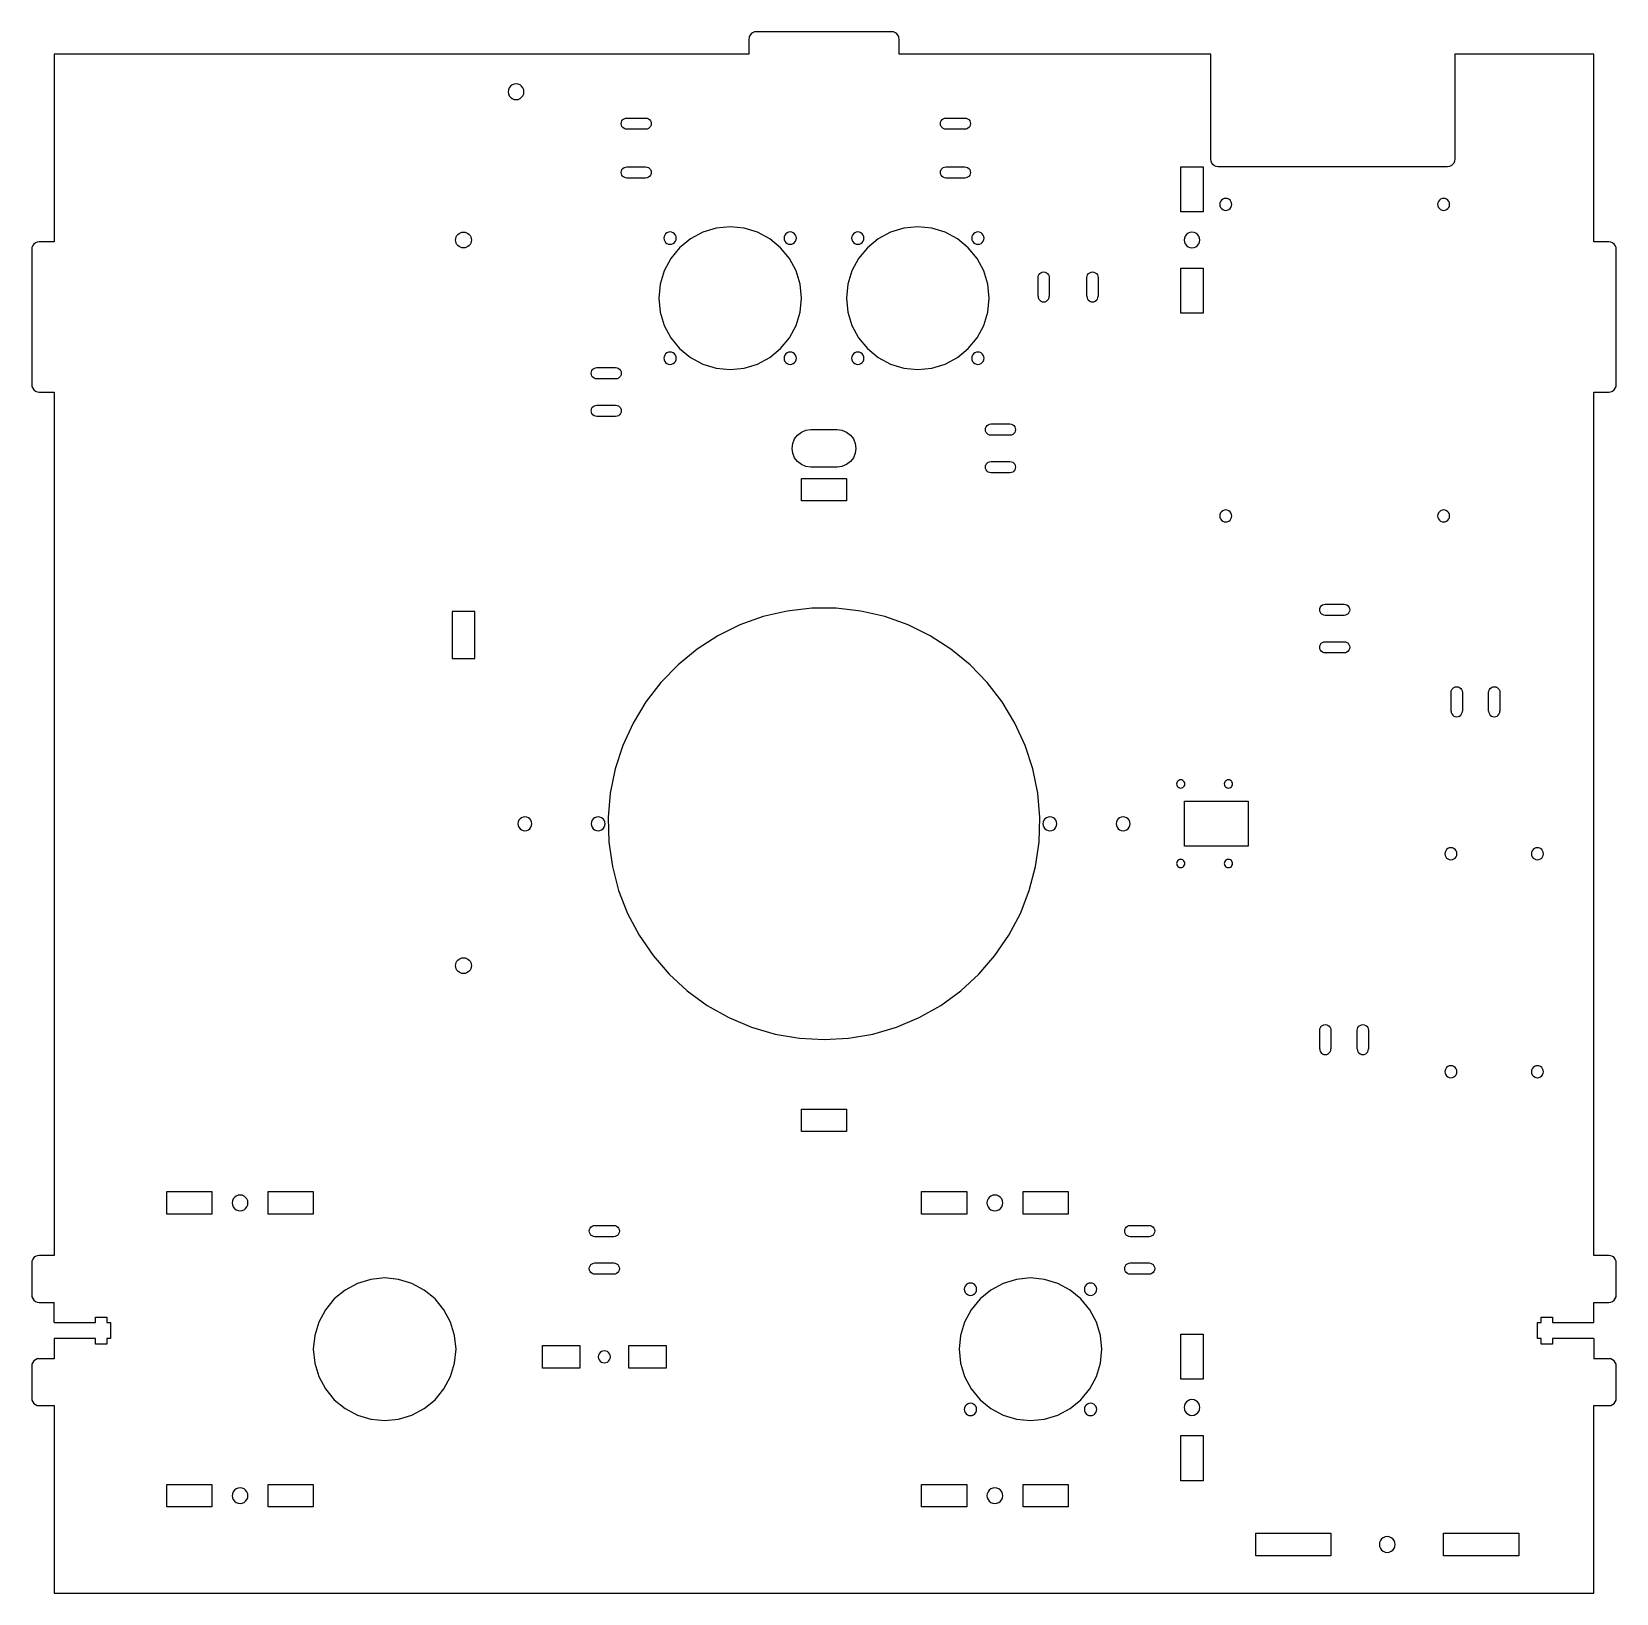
# Model space of a CAD drawing. Header units: metres. Extents: x 1327 to 1749, y -831 to -415.
import ezdxf

# ---------------------------------------------------------------- set-up
doc = ezdxf.new("R2010")
doc.units = ezdxf.units.M

msp = doc.modelspace()

# ---------------------------------------------------------------- linework, layer by layer
for p, q in [((1517.96, -416.26, 0), (1517.89, -416.77, 0)), ((1517.89, -416.77, 0), (1517.89, -420.77, 0)), ((1518.16, -415.77, 0), (1517.96, -416.26, 0)), ((1518.47, -415.36, 0), (1518.16, -415.77, 0)), ((1518.89, -415.04, 0), (1518.47, -415.36, 0)), ((1519.37, -414.84, 0), (1518.89, -415.04, 0)), ((1519.89, -414.77, 0), (1519.37, -414.84, 0)), ((1555.89, -414.77, 0), (1519.89, -414.77, 0)), ((1556.41, -414.84, 0), (1555.89, -414.77, 0)), ((1556.89, -415.04, 0), (1556.41, -414.84, 0)), ((1557.3, -415.36, 0), (1556.89, -415.04, 0)), ((1557.62, -415.77, 0), (1557.3, -415.36, 0)), ((1557.82, -416.26, 0), (1557.62, -415.77, 0)), ((1557.89, -416.77, 0), (1557.82, -416.26, 0)), ((1557.89, -420.77, 0), (1557.89, -416.77, 0)), ((1517.89, -420.77, 0), (1332.89, -420.77)), ((1332.89, -420.77), (1332.89, -470.77)), ((1640.89, -420.77, 0), (1557.89, -420.77, 0)), ((1640.89, -448.77, 0), (1640.89, -420.77, 0)), ((1742.89, -420.77, 0), (1705.89, -420.77, 0)), ((1705.89, -420.77, 0), (1705.89, -448.77, 0)), ((1742.89, -470.77, 0), (1742.89, -420.77, 0)), ((1453.86, -430.23), (1453.79, -430.77)), ((1454.07, -429.72), (1453.86, -430.23)), ((1454.4, -429.29), (1454.07, -429.72)), ((1454.84, -428.96), (1454.4, -429.29)), ((1455.34, -428.75), (1454.84, -428.96)), ((1455.89, -428.67), (1455.34, -428.75)), ((1456.43, -428.75), (1455.89, -428.67)), ((1456.94, -428.96), (1456.43, -428.75)), ((1457.37, -429.29), (1456.94, -428.96)), ((1457.71, -429.72), (1457.37, -429.29)), ((1457.92, -430.23), (1457.71, -429.72)), ((1457.99, -430.77), (1457.92, -430.23)), ((1453.79, -430.77), (1453.86, -431.32)), ((1453.86, -431.32), (1454.07, -431.82)), ((1454.07, -431.82), (1454.4, -432.26)), ((1454.4, -432.26), (1454.84, -432.59)), ((1454.84, -432.59), (1455.34, -432.8)), ((1455.34, -432.8), (1455.89, -432.87)), ((1455.89, -432.87), (1456.43, -432.8)), ((1456.43, -432.8), (1456.94, -432.59)), ((1456.94, -432.59), (1457.37, -432.26)), ((1457.37, -432.26), (1457.71, -431.82)), ((1457.71, -431.82), (1457.92, -431.32)), ((1457.92, -431.32), (1457.99, -430.77)), ((1483.94, -438.89), (1484.09, -438.52)), ((1484.09, -438.52), (1484.33, -438.21)), ((1484.33, -438.21), (1484.64, -437.98)), ((1484.64, -437.98), (1485, -437.83)), ((1485, -437.83), (1485.39, -437.77)), ((1485.39, -437.77), (1490.39, -437.77)), ((1490.39, -437.77), (1490.78, -437.83, 0)), ((1490.78, -437.83, 0), (1491.14, -437.98, 0)), ((1491.14, -437.98, 0), (1491.45, -438.21, 0)), ((1491.45, -438.21, 0), (1491.69, -438.52, 0)), ((1491.69, -438.52, 0), (1491.84, -438.89, 0)), ((1568.94, -438.89, 0), (1569.09, -438.52, 0)), ((1569.09, -438.52, 0), (1569.33, -438.21, 0)), ((1569.33, -438.21, 0), (1569.64, -437.98, 0)), ((1569.64, -437.98, 0), (1570, -437.83, 0)), ((1570, -437.83, 0), (1570.39, -437.77, 0)), ((1570.39, -437.77, 0), (1575.39, -437.77, 0)), ((1575.39, -437.77, 0), (1575.78, -437.83, 0)), ((1575.78, -437.83, 0), (1576.14, -437.98, 0)), ((1576.14, -437.98, 0), (1576.45, -438.21, 0)), ((1576.45, -438.21, 0), (1576.69, -438.52, 0)), ((1576.69, -438.52, 0), (1576.84, -438.89, 0)), ((1483.89, -439.27), (1483.94, -438.89)), ((1483.94, -439.66), (1483.89, -439.27)), ((1484.09, -440.02), (1483.94, -439.66)), ((1484.33, -440.33), (1484.09, -440.02)), ((1484.64, -440.57), (1484.33, -440.33)), ((1485, -440.72), (1484.64, -440.57)), ((1485.39, -440.77), (1485, -440.72)), ((1490.39, -440.77), (1485.39, -440.77)), ((1490.78, -440.72, 0), (1490.39, -440.77)), ((1491.14, -440.57, 0), (1490.78, -440.72, 0)), ((1491.45, -440.33, 0), (1491.14, -440.57, 0)), ((1491.69, -440.02, 0), (1491.45, -440.33, 0)), ((1491.84, -439.66, 0), (1491.69, -440.02, 0)), ((1491.84, -438.89, 0), (1491.89, -439.27, 0)), ((1491.89, -439.27, 0), (1491.84, -439.66, 0)), ((1568.89, -439.27, 0), (1568.94, -438.89, 0)), ((1568.94, -439.66, 0), (1568.89, -439.27, 0)), ((1569.09, -440.02, 0), (1568.94, -439.66, 0)), ((1569.33, -440.33, 0), (1569.09, -440.02, 0)), ((1569.64, -440.57, 0), (1569.33, -440.33, 0)), ((1570, -440.72, 0), (1569.64, -440.57, 0)), ((1570.39, -440.77, 0), (1570, -440.72, 0)), ((1575.39, -440.77, 0), (1570.39, -440.77, 0)), ((1575.78, -440.72, 0), (1575.39, -440.77, 0)), ((1576.14, -440.57, 0), (1575.78, -440.72, 0)), ((1576.45, -440.33, 0), (1576.14, -440.57, 0)), ((1576.69, -440.02, 0), (1576.45, -440.33, 0)), ((1576.84, -439.66, 0), (1576.69, -440.02, 0)), ((1576.84, -438.89, 0), (1576.89, -439.27, 0)), ((1576.89, -439.27, 0), (1576.84, -439.66, 0)), ((1483.94, -451.89), (1484.09, -451.52)), ((1484.09, -451.52), (1484.33, -451.21)), ((1484.33, -451.21), (1484.64, -450.98)), ((1484.64, -450.98), (1485, -450.83)), ((1485, -450.83), (1485.39, -450.77)), ((1485.39, -450.77), (1490.39, -450.77)), ((1490.39, -450.77), (1490.78, -450.83, 0)), ((1490.78, -450.83, 0), (1491.14, -450.98, 0)), ((1491.14, -450.98, 0), (1491.45, -451.21, 0)), ((1491.45, -451.21, 0), (1491.69, -451.52, 0)), ((1491.69, -451.52, 0), (1491.84, -451.89, 0)), ((1568.94, -451.89, 0), (1569.09, -451.52, 0)), ((1569.09, -451.52, 0), (1569.33, -451.21, 0)), ((1569.33, -451.21, 0), (1569.64, -450.98, 0)), ((1569.64, -450.98, 0), (1570, -450.83, 0)), ((1570, -450.83, 0), (1570.39, -450.77, 0)), ((1570.39, -450.77, 0), (1575.39, -450.77, 0)), ((1575.39, -450.77, 0), (1575.78, -450.83, 0)), ((1575.78, -450.83, 0), (1576.14, -450.98, 0)), ((1576.14, -450.98, 0), (1576.45, -451.21, 0)), ((1576.45, -451.21, 0), (1576.69, -451.52, 0)), ((1576.69, -451.52, 0), (1576.84, -451.89, 0)), ((1632.89, -462.77, 0), (1632.89, -450.77, 0)), ((1632.89, -450.77, 0), (1638.89, -450.77, 0)), ((1638.89, -450.77, 0), (1638.89, -462.77, 0)), ((1640.96, -449.29, 0), (1640.89, -448.77, 0)), ((1641.16, -449.77, 0), (1640.96, -449.29, 0)), ((1641.47, -450.19, 0), (1641.16, -449.77, 0)), ((1641.89, -450.51, 0), (1641.47, -450.19, 0)), ((1642.37, -450.71, 0), (1641.89, -450.51, 0)), ((1642.89, -450.77, 0), (1642.37, -450.71, 0)), ((1703.89, -450.77, 0), (1642.89, -450.77, 0)), ((1704.41, -450.71, 0), (1703.89, -450.77, 0)), ((1704.89, -450.51, 0), (1704.41, -450.71, 0)), ((1705.3, -450.19, 0), (1704.89, -450.51, 0)), ((1705.62, -449.77, 0), (1705.3, -450.19, 0)), ((1705.82, -449.29, 0), (1705.62, -449.77, 0)), ((1705.89, -448.77, 0), (1705.82, -449.29, 0)), ((1483.89, -452.27), (1483.94, -451.89)), ((1483.94, -452.66), (1483.89, -452.27)), ((1484.09, -453.02), (1483.94, -452.66)), ((1484.33, -453.33), (1484.09, -453.02)), ((1484.64, -453.57), (1484.33, -453.33)), ((1485, -453.72), (1484.64, -453.57)), ((1485.39, -453.77), (1485, -453.72)), ((1490.39, -453.77), (1485.39, -453.77)), ((1490.78, -453.72, 0), (1490.39, -453.77)), ((1491.14, -453.57, 0), (1490.78, -453.72, 0)), ((1491.45, -453.33, 0), (1491.14, -453.57, 0)), ((1491.69, -453.02, 0), (1491.45, -453.33, 0)), ((1491.84, -452.66, 0), (1491.69, -453.02, 0)), ((1491.84, -451.89, 0), (1491.89, -452.27, 0)), ((1491.89, -452.27, 0), (1491.84, -452.66, 0)), ((1568.89, -452.27, 0), (1568.94, -451.89, 0)), ((1568.94, -452.66, 0), (1568.89, -452.27, 0)), ((1569.09, -453.02, 0), (1568.94, -452.66, 0)), ((1569.33, -453.33, 0), (1569.09, -453.02, 0)), ((1569.64, -453.57, 0), (1569.33, -453.33, 0)), ((1570, -453.72, 0), (1569.64, -453.57, 0)), ((1570.39, -453.77, 0), (1570, -453.72, 0)), ((1575.39, -453.77, 0), (1570.39, -453.77, 0)), ((1575.78, -453.72, 0), (1575.39, -453.77, 0)), ((1576.14, -453.57, 0), (1575.78, -453.72, 0)), ((1576.45, -453.33, 0), (1576.14, -453.57, 0)), ((1576.69, -453.02, 0), (1576.45, -453.33, 0)), ((1576.84, -452.66, 0), (1576.69, -453.02, 0)), ((1576.84, -451.89, 0), (1576.89, -452.27, 0)), ((1576.89, -452.27, 0), (1576.84, -452.66, 0)), ((1643.5, -459.97, 0), (1643.34, -460.36, 0)), ((1643.76, -459.64, 0), (1643.5, -459.97, 0)), ((1644.09, -459.39, 0), (1643.76, -459.64, 0)), ((1644.47, -459.23, 0), (1644.09, -459.39, 0)), ((1644.89, -459.17, 0), (1644.47, -459.23, 0)), ((1645.3, -459.23, 0), (1644.89, -459.17, 0)), ((1645.69, -459.39, 0), (1645.3, -459.23, 0)), ((1646.02, -459.64, 0), (1645.69, -459.39, 0)), ((1646.27, -459.97, 0), (1646.02, -459.64, 0)), ((1646.43, -460.36, 0), (1646.27, -459.97, 0)), ((1701.5, -459.97, 0), (1701.34, -460.36, 0)), ((1701.76, -459.64, 0), (1701.5, -459.97, 0)), ((1702.09, -459.39, 0), (1701.76, -459.64, 0)), ((1702.47, -459.23, 0), (1702.09, -459.39, 0)), ((1702.89, -459.17, 0), (1702.47, -459.23, 0)), ((1703.3, -459.23, 0), (1702.89, -459.17, 0)), ((1703.69, -459.39, 0), (1703.3, -459.23, 0)), ((1704.02, -459.64, 0), (1703.69, -459.39, 0)), ((1704.27, -459.97, 0), (1704.02, -459.64, 0)), ((1704.43, -460.36, 0), (1704.27, -459.97, 0)), ((1638.89, -462.77, 0), (1632.89, -462.77, 0)), ((1643.34, -460.36, 0), (1643.29, -460.77, 0)), ((1643.29, -460.77, 0), (1643.34, -461.19, 0)), ((1643.34, -461.19, 0), (1643.5, -461.57, 0)), ((1643.5, -461.57, 0), (1643.76, -461.91, 0)), ((1643.76, -461.91, 0), (1644.09, -462.16, 0)), ((1644.09, -462.16, 0), (1644.47, -462.32, 0)), ((1644.47, -462.32, 0), (1644.89, -462.37, 0)), ((1644.89, -462.37, 0), (1645.3, -462.32, 0)), ((1645.3, -462.32, 0), (1645.69, -462.16, 0)), ((1645.69, -462.16, 0), (1646.02, -461.91, 0)), ((1646.02, -461.91, 0), (1646.27, -461.57, 0)), ((1646.27, -461.57, 0), (1646.43, -461.19, 0)), ((1646.49, -460.77, 0), (1646.43, -460.36, 0)), ((1646.43, -461.19, 0), (1646.49, -460.77, 0)), ((1701.34, -460.36, 0), (1701.29, -460.77, 0)), ((1701.29, -460.77, 0), (1701.34, -461.19, 0)), ((1701.34, -461.19, 0), (1701.5, -461.57, 0)), ((1701.5, -461.57, 0), (1701.76, -461.91, 0)), ((1701.76, -461.91, 0), (1702.09, -462.16, 0)), ((1702.09, -462.16, 0), (1702.47, -462.32, 0)), ((1702.47, -462.32, 0), (1702.89, -462.37, 0)), ((1702.89, -462.37, 0), (1703.3, -462.32, 0)), ((1703.3, -462.32, 0), (1703.69, -462.16, 0)), ((1703.69, -462.16, 0), (1704.02, -461.91, 0)), ((1704.02, -461.91, 0), (1704.27, -461.57, 0)), ((1704.27, -461.57, 0), (1704.43, -461.19, 0)), ((1704.49, -460.77, 0), (1704.43, -460.36, 0)), ((1704.43, -461.19, 0), (1704.49, -460.77, 0)), ((1496.06, -468.35, 0), (1495.72, -468.61, 0)), ((1496.46, -468.18, 0), (1496.06, -468.35, 0)), ((1496.89, -468.12, 0), (1496.46, -468.18, 0)), ((1497.32, -468.18, 0), (1496.89, -468.12, 0)), ((1497.71, -468.35, 0), (1497.32, -468.18, 0)), ((1498.05, -468.61, 0), (1497.71, -468.35, 0)), ((1505.62, -468.22, 0), (1502.33, -469.98, 0)), ((1509.18, -467.14, 0), (1505.62, -468.22, 0)), ((1512.89, -466.77, 0), (1509.18, -467.14, 0)), ((1516.59, -467.14, 0), (1512.89, -466.77, 0)), ((1520.16, -468.22, 0), (1516.59, -467.14, 0)), ((1523.44, -469.98, 0), (1520.16, -468.22, 0)), ((1528.06, -468.35, 0), (1527.72, -468.61, 0)), ((1528.46, -468.18, 0), (1528.06, -468.35, 0)), ((1528.89, -468.12, 0), (1528.46, -468.18, 0)), ((1529.32, -468.18, 0), (1528.89, -468.12, 0)), ((1529.71, -468.35, 0), (1529.32, -468.18, 0)), ((1530.05, -468.61, 0), (1529.71, -468.35, 0)), ((1546.06, -468.35, 0), (1545.72, -468.61, 0)), ((1546.46, -468.18, 0), (1546.06, -468.35, 0)), ((1546.89, -468.12, 0), (1546.46, -468.18, 0)), ((1547.32, -468.18, 0), (1546.89, -468.12, 0)), ((1547.71, -468.35, 0), (1547.32, -468.18, 0)), ((1548.05, -468.61, 0), (1547.71, -468.35, 0)), ((1555.62, -468.22, 0), (1552.33, -469.98, 0)), ((1559.18, -467.14, 0), (1555.62, -468.22, 0)), ((1562.89, -466.77, 0), (1559.18, -467.14, 0)), ((1566.59, -467.14, 0), (1562.89, -466.77, 0)), ((1570.16, -468.22, 0), (1566.59, -467.14, 0)), ((1573.44, -469.98, 0), (1570.16, -468.22, 0)), ((1578.06, -468.35, 0), (1577.72, -468.61, 0)), ((1578.46, -468.18, 0), (1578.06, -468.35, 0)), ((1578.89, -468.12, 0), (1578.46, -468.18, 0)), ((1579.32, -468.18, 0), (1578.89, -468.12, 0)), ((1579.71, -468.35, 0), (1579.32, -468.18, 0)), ((1580.05, -468.61, 0), (1579.71, -468.35, 0)), ((1635.34, -468.25, 0), (1634.84, -468.46, 0)), ((1635.89, -468.17, 0), (1635.34, -468.25, 0)), ((1636.43, -468.25, 0), (1635.89, -468.17, 0)), ((1636.94, -468.46, 0), (1636.43, -468.25, 0)), ((1326.96, -472.26), (1326.89, -472.77)), ((1327.16, -471.77), (1326.96, -472.26)), ((1327.47, -471.36), (1327.16, -471.77)), ((1327.89, -471.04), (1327.47, -471.36)), ((1328.37, -470.84), (1327.89, -471.04)), ((1328.89, -470.77), (1328.37, -470.84)), ((1332.89, -470.77), (1328.89, -470.77)), ((1495.29, -469.35, 0), (1495.24, -469.77, 0)), ((1495.24, -469.77, 0), (1495.29, -470.2, 0)), ((1495.46, -468.95, 0), (1495.29, -469.35, 0)), ((1495.29, -470.2, 0), (1495.46, -470.6, 0)), ((1495.72, -468.61, 0), (1495.46, -468.95, 0)), ((1495.46, -470.6, 0), (1495.72, -470.94, 0)), ((1495.72, -470.94, 0), (1496.06, -471.2, 0)), ((1496.06, -471.2, 0), (1496.46, -471.37, 0)), ((1496.46, -471.37, 0), (1496.89, -471.42, 0)), ((1496.89, -471.42, 0), (1497.32, -471.37, 0)), ((1499.45, -472.34, 0), (1497.09, -475.22, 0)), ((1497.32, -471.37, 0), (1497.71, -471.2, 0)), ((1497.71, -471.2, 0), (1498.05, -470.94, 0)), ((1498.32, -468.95, 0), (1498.05, -468.61, 0)), ((1498.05, -470.94, 0), (1498.32, -470.6, 0)), ((1498.48, -469.35, 0), (1498.32, -468.95, 0)), ((1498.32, -470.6, 0), (1498.48, -470.2, 0)), ((1498.54, -469.77, 0), (1498.48, -469.35, 0)), ((1498.48, -470.2, 0), (1498.54, -469.77, 0)), ((1502.33, -469.98, 0), (1499.45, -472.34, 0)), ((1526.32, -472.34, 0), (1523.44, -469.98, 0)), ((1528.69, -475.22, 0), (1526.32, -472.34, 0)), ((1527.29, -469.35, 0), (1527.24, -469.77, 0)), ((1527.24, -469.77, 0), (1527.29, -470.2, 0)), ((1527.46, -468.95, 0), (1527.29, -469.35, 0)), ((1527.29, -470.2, 0), (1527.46, -470.6, 0)), ((1527.72, -468.61, 0), (1527.46, -468.95, 0)), ((1527.46, -470.6, 0), (1527.72, -470.94, 0)), ((1527.72, -470.94, 0), (1528.06, -471.2, 0)), ((1528.06, -471.2, 0), (1528.46, -471.37, 0)), ((1528.46, -471.37, 0), (1528.89, -471.42, 0)), ((1528.89, -471.42, 0), (1529.32, -471.37, 0)), ((1529.32, -471.37, 0), (1529.71, -471.2, 0)), ((1529.71, -471.2, 0), (1530.05, -470.94, 0)), ((1530.32, -468.95, 0), (1530.05, -468.61, 0)), ((1530.05, -470.94, 0), (1530.32, -470.6, 0)), ((1530.48, -469.35, 0), (1530.32, -468.95, 0)), ((1530.32, -470.6, 0), (1530.48, -470.2, 0)), ((1530.54, -469.77, 0), (1530.48, -469.35, 0)), ((1530.48, -470.2, 0), (1530.54, -469.77, 0)), ((1545.29, -469.35, 0), (1545.24, -469.77, 0)), ((1545.24, -469.77, 0), (1545.29, -470.2, 0)), ((1545.46, -468.95, 0), (1545.29, -469.35, 0)), ((1545.29, -470.2, 0), (1545.46, -470.6, 0)), ((1545.72, -468.61, 0), (1545.46, -468.95, 0)), ((1545.46, -470.6, 0), (1545.72, -470.94, 0)), ((1545.72, -470.94, 0), (1546.06, -471.2, 0)), ((1546.06, -471.2, 0), (1546.46, -471.37, 0)), ((1546.46, -471.37, 0), (1546.89, -471.42, 0)), ((1546.89, -471.42, 0), (1547.32, -471.37, 0)), ((1549.45, -472.34, 0), (1547.09, -475.22, 0)), ((1547.32, -471.37, 0), (1547.71, -471.2, 0)), ((1547.71, -471.2, 0), (1548.05, -470.94, 0)), ((1548.32, -468.95, 0), (1548.05, -468.61, 0)), ((1548.05, -470.94, 0), (1548.32, -470.6, 0)), ((1548.48, -469.35, 0), (1548.32, -468.95, 0)), ((1548.32, -470.6, 0), (1548.48, -470.2, 0)), ((1548.54, -469.77, 0), (1548.48, -469.35, 0)), ((1548.48, -470.2, 0), (1548.54, -469.77, 0)), ((1552.33, -469.98, 0), (1549.45, -472.34, 0)), ((1576.32, -472.34, 0), (1573.44, -469.98, 0)), ((1578.69, -475.22, 0), (1576.32, -472.34, 0)), ((1577.29, -469.35, 0), (1577.24, -469.77, 0)), ((1577.24, -469.77, 0), (1577.29, -470.2, 0)), ((1577.46, -468.95, 0), (1577.29, -469.35, 0)), ((1577.29, -470.2, 0), (1577.46, -470.6, 0)), ((1577.72, -468.61, 0), (1577.46, -468.95, 0)), ((1577.46, -470.6, 0), (1577.72, -470.94, 0)), ((1577.72, -470.94, 0), (1578.06, -471.2, 0)), ((1578.06, -471.2, 0), (1578.46, -471.37, 0)), ((1578.46, -471.37, 0), (1578.89, -471.42, 0)), ((1578.89, -471.42, 0), (1579.32, -471.37, 0)), ((1579.32, -471.37, 0), (1579.71, -471.2, 0)), ((1579.71, -471.2, 0), (1580.05, -470.94, 0)), ((1580.32, -468.95, 0), (1580.05, -468.61, 0)), ((1580.05, -470.94, 0), (1580.32, -470.6, 0)), ((1580.48, -469.35, 0), (1580.32, -468.95, 0)), ((1580.32, -470.6, 0), (1580.48, -470.2, 0)), ((1580.54, -469.77, 0), (1580.48, -469.35, 0)), ((1580.48, -470.2, 0), (1580.54, -469.77, 0)), ((1633.86, -469.73, 0), (1633.79, -470.27, 0)), ((1633.79, -470.27, 0), (1633.86, -470.82, 0)), ((1634.07, -469.22, 0), (1633.86, -469.73, 0)), ((1633.86, -470.82, 0), (1634.07, -471.32, 0)), ((1634.4, -468.79, 0), (1634.07, -469.22, 0)), ((1634.07, -471.32, 0), (1634.4, -471.76, 0)), ((1634.84, -468.46, 0), (1634.4, -468.79, 0)), ((1634.4, -471.76, 0), (1634.84, -472.09, 0)), ((1634.84, -472.09, 0), (1635.34, -472.3, 0)), ((1635.34, -472.3, 0), (1635.89, -472.37, 0)), ((1635.89, -472.37, 0), (1636.43, -472.3, 0)), ((1636.43, -472.3, 0), (1636.94, -472.09, 0)), ((1637.37, -468.79, 0), (1636.94, -468.46, 0)), ((1636.94, -472.09, 0), (1637.37, -471.76, 0)), ((1637.71, -469.22, 0), (1637.37, -468.79, 0)), ((1637.37, -471.76, 0), (1637.71, -471.32, 0)), ((1637.92, -469.73, 0), (1637.71, -469.22, 0)), ((1637.71, -471.32, 0), (1637.92, -470.82, 0)), ((1637.99, -470.27, 0), (1637.92, -469.73, 0)), ((1637.92, -470.82, 0), (1637.99, -470.27, 0)), ((1746.89, -470.77, 0), (1742.89, -470.77, 0)), ((1747.41, -470.84, 0), (1746.89, -470.77, 0)), ((1747.89, -471.04, 0), (1747.41, -470.84, 0)), ((1748.3, -471.36, 0), (1747.89, -471.04, 0)), ((1748.62, -471.77, 0), (1748.3, -471.36, 0)), ((1748.82, -472.26, 0), (1748.62, -471.77, 0)), ((1748.89, -472.77, 0), (1748.82, -472.26, 0)), ((1326.89, -472.77), (1326.89, -508.77)), ((1497.09, -475.22, 0), (1495.33, -478.5, 0)), ((1530.44, -478.5, 0), (1528.69, -475.22, 0)), ((1547.09, -475.22, 0), (1545.33, -478.5, 0)), ((1580.44, -478.5, 0), (1578.69, -475.22, 0)), ((1748.89, -508.77, 0), (1748.89, -472.77, 0)), ((1495.33, -478.5, 0), (1494.25, -482.07, 0)), ((1531.52, -482.07, 0), (1530.44, -478.5, 0)), ((1545.33, -478.5, 0), (1544.25, -482.07, 0)), ((1581.52, -482.07, 0), (1580.44, -478.5, 0)), ((1594.89, -480.27, 0), (1594.94, -479.89, 0)), ((1594.89, -485.27, 0), (1594.89, -480.27, 0)), ((1594.94, -479.89, 0), (1595.09, -479.52, 0)), ((1595.09, -479.52, 0), (1595.33, -479.21, 0)), ((1595.33, -479.21, 0), (1595.64, -478.98, 0)), ((1595.64, -478.98, 0), (1596, -478.83, 0)), ((1596, -478.83, 0), (1596.39, -478.77, 0)), ((1596.39, -478.77, 0), (1596.78, -478.83, 0)), ((1596.78, -478.83, 0), (1597.14, -478.98, 0)), ((1597.14, -478.98, 0), (1597.45, -479.21, 0)), ((1597.45, -479.21, 0), (1597.69, -479.52, 0)), ((1597.69, -479.52, 0), (1597.84, -479.89, 0)), ((1597.84, -479.89, 0), (1597.89, -480.27, 0)), ((1597.89, -480.27, 0), (1597.89, -485.27, 0)), ((1607.89, -480.27, 0), (1607.94, -479.89, 0)), ((1607.89, -485.27, 0), (1607.89, -480.27, 0)), ((1607.94, -479.89, 0), (1608.09, -479.52, 0)), ((1608.09, -479.52, 0), (1608.33, -479.21, 0)), ((1608.33, -479.21, 0), (1608.64, -478.98, 0)), ((1608.64, -478.98, 0), (1609, -478.83, 0)), ((1609, -478.83, 0), (1609.39, -478.77, 0)), ((1609.39, -478.77, 0), (1609.78, -478.83, 0)), ((1609.78, -478.83, 0), (1610.14, -478.98, 0)), ((1610.14, -478.98, 0), (1610.45, -479.21, 0)), ((1610.45, -479.21, 0), (1610.69, -479.52, 0)), ((1610.69, -479.52, 0), (1610.84, -479.89, 0)), ((1610.84, -479.89, 0), (1610.89, -480.27, 0)), ((1610.89, -480.27, 0), (1610.89, -485.27, 0)), ((1632.89, -489.77, 0), (1632.89, -477.77, 0)), ((1632.89, -477.77, 0), (1638.89, -477.77, 0)), ((1638.89, -477.77, 0), (1638.89, -489.77, 0)), ((1494.25, -482.07, 0), (1493.89, -485.77, 0)), ((1531.89, -485.77, 0), (1531.52, -482.07, 0)), ((1544.25, -482.07, 0), (1543.89, -485.77, 0)), ((1581.89, -485.77, 0), (1581.52, -482.07, 0)), ((1594.89, -485.27, 0), (1594.94, -485.66, 0)), ((1597.84, -485.66, 0), (1597.89, -485.27, 0)), ((1607.89, -485.27, 0), (1607.94, -485.66, 0)), ((1610.84, -485.66, 0), (1610.89, -485.27, 0)), ((1493.89, -485.77, 0), (1494.25, -489.48, 0)), ((1494.25, -489.48, 0), (1495.33, -493.05, 0)), ((1530.44, -493.05, 0), (1531.52, -489.48, 0)), ((1531.52, -489.48, 0), (1531.89, -485.77, 0)), ((1543.89, -485.77, 0), (1544.25, -489.48, 0)), ((1544.25, -489.48, 0), (1545.33, -493.05, 0)), ((1580.44, -493.05, 0), (1581.52, -489.48, 0)), ((1581.52, -489.48, 0), (1581.89, -485.77, 0)), ((1594.94, -485.66, 0), (1595.09, -486.02, 0)), ((1595.09, -486.02, 0), (1595.33, -486.33, 0)), ((1595.33, -486.33, 0), (1595.64, -486.57, 0)), ((1595.64, -486.57, 0), (1596, -486.72, 0)), ((1596, -486.72, 0), (1596.39, -486.77, 0)), ((1596.39, -486.77, 0), (1596.78, -486.72, 0)), ((1596.78, -486.72, 0), (1597.14, -486.57, 0)), ((1597.14, -486.57, 0), (1597.45, -486.33, 0)), ((1597.45, -486.33, 0), (1597.69, -486.02, 0)), ((1597.69, -486.02, 0), (1597.84, -485.66, 0)), ((1607.94, -485.66, 0), (1608.09, -486.02, 0)), ((1608.09, -486.02, 0), (1608.33, -486.33, 0)), ((1608.33, -486.33, 0), (1608.64, -486.57, 0)), ((1608.64, -486.57, 0), (1609, -486.72, 0)), ((1609, -486.72, 0), (1609.39, -486.77, 0)), ((1609.39, -486.77, 0), (1609.78, -486.72, 0)), ((1609.78, -486.72, 0), (1610.14, -486.57, 0)), ((1610.14, -486.57, 0), (1610.45, -486.33, 0)), ((1610.45, -486.33, 0), (1610.69, -486.02, 0)), ((1610.69, -486.02, 0), (1610.84, -485.66, 0)), ((1495.33, -493.05, 0), (1497.09, -496.33, 0)), ((1528.69, -496.33, 0), (1530.44, -493.05, 0)), ((1545.33, -493.05, 0), (1547.09, -496.33, 0)), ((1578.69, -496.33, 0), (1580.44, -493.05, 0)), ((1638.89, -489.77, 0), (1632.89, -489.77, 0)), ((1497.09, -496.33, 0), (1499.45, -499.21, 0)), ((1526.32, -499.21, 0), (1528.69, -496.33, 0)), ((1547.09, -496.33, 0), (1549.45, -499.21, 0)), ((1576.32, -499.21, 0), (1578.69, -496.33, 0)), ((1495.29, -501.35, 0), (1495.24, -501.77, 0)), ((1495.24, -501.77, 0), (1495.29, -502.2, 0)), ((1495.46, -500.95, 0), (1495.29, -501.35, 0)), ((1495.72, -500.61, 0), (1495.46, -500.95, 0)), ((1496.06, -500.35, 0), (1495.72, -500.61, 0)), ((1496.46, -500.18, 0), (1496.06, -500.35, 0)), ((1496.89, -500.12, 0), (1496.46, -500.18, 0)), ((1497.32, -500.18, 0), (1496.89, -500.12, 0)), ((1497.71, -500.35, 0), (1497.32, -500.18, 0)), ((1498.05, -500.61, 0), (1497.71, -500.35, 0)), ((1498.32, -500.95, 0), (1498.05, -500.61, 0)), ((1498.48, -501.35, 0), (1498.32, -500.95, 0)), ((1498.54, -501.77, 0), (1498.48, -501.35, 0)), ((1498.48, -502.2, 0), (1498.54, -501.77, 0)), ((1499.45, -499.21, 0), (1502.33, -501.57, 0)), ((1502.33, -501.57, 0), (1505.62, -503.33, 0)), ((1520.16, -503.33, 0), (1523.44, -501.57, 0)), ((1523.44, -501.57, 0), (1526.32, -499.21, 0)), ((1527.29, -501.35, 0), (1527.24, -501.77, 0)), ((1527.24, -501.77, 0), (1527.29, -502.2, 0)), ((1527.46, -500.95, 0), (1527.29, -501.35, 0)), ((1527.72, -500.61, 0), (1527.46, -500.95, 0)), ((1528.06, -500.35, 0), (1527.72, -500.61, 0)), ((1528.46, -500.18, 0), (1528.06, -500.35, 0)), ((1528.89, -500.12, 0), (1528.46, -500.18, 0)), ((1529.32, -500.18, 0), (1528.89, -500.12, 0)), ((1529.71, -500.35, 0), (1529.32, -500.18, 0)), ((1530.05, -500.61, 0), (1529.71, -500.35, 0)), ((1530.32, -500.95, 0), (1530.05, -500.61, 0)), ((1530.48, -501.35, 0), (1530.32, -500.95, 0)), ((1530.54, -501.77, 0), (1530.48, -501.35, 0)), ((1530.48, -502.2, 0), (1530.54, -501.77, 0)), ((1545.29, -501.35, 0), (1545.24, -501.77, 0)), ((1545.24, -501.77, 0), (1545.29, -502.2, 0)), ((1545.46, -500.95, 0), (1545.29, -501.35, 0)), ((1545.72, -500.61, 0), (1545.46, -500.95, 0)), ((1546.06, -500.35, 0), (1545.72, -500.61, 0)), ((1546.46, -500.18, 0), (1546.06, -500.35, 0)), ((1546.89, -500.12, 0), (1546.46, -500.18, 0)), ((1547.32, -500.18, 0), (1546.89, -500.12, 0)), ((1547.71, -500.35, 0), (1547.32, -500.18, 0)), ((1548.05, -500.61, 0), (1547.71, -500.35, 0)), ((1548.32, -500.95, 0), (1548.05, -500.61, 0)), ((1548.48, -501.35, 0), (1548.32, -500.95, 0)), ((1548.54, -501.77, 0), (1548.48, -501.35, 0)), ((1548.48, -502.2, 0), (1548.54, -501.77, 0)), ((1549.45, -499.21, 0), (1552.33, -501.57, 0)), ((1552.33, -501.57, 0), (1555.62, -503.33, 0)), ((1570.16, -503.33, 0), (1573.44, -501.57, 0)), ((1573.44, -501.57, 0), (1576.32, -499.21, 0)), ((1577.29, -501.35, 0), (1577.24, -501.77, 0)), ((1577.24, -501.77, 0), (1577.29, -502.2, 0)), ((1577.46, -500.95, 0), (1577.29, -501.35, 0)), ((1577.72, -500.61, 0), (1577.46, -500.95, 0)), ((1578.06, -500.35, 0), (1577.72, -500.61, 0)), ((1578.46, -500.18, 0), (1578.06, -500.35, 0)), ((1578.89, -500.12, 0), (1578.46, -500.18, 0)), ((1579.32, -500.18, 0), (1578.89, -500.12, 0)), ((1579.71, -500.35, 0), (1579.32, -500.18, 0)), ((1580.05, -500.61, 0), (1579.71, -500.35, 0)), ((1580.32, -500.95, 0), (1580.05, -500.61, 0)), ((1580.48, -501.35, 0), (1580.32, -500.95, 0)), ((1580.54, -501.77, 0), (1580.48, -501.35, 0)), ((1580.48, -502.2, 0), (1580.54, -501.77, 0)), ((1475.89, -505.77), (1475.94, -505.39)), ((1475.94, -506.16), (1475.89, -505.77)), ((1475.94, -505.39), (1476.09, -505.02)), ((1476.09, -506.52), (1475.94, -506.16)), ((1476.09, -505.02), (1476.33, -504.71)), ((1476.33, -504.71), (1476.64, -504.48)), ((1476.64, -504.48), (1477, -504.33)), ((1477, -504.33), (1477.39, -504.27)), ((1477.39, -504.27), (1482.39, -504.27)), ((1482.39, -504.27), (1482.78, -504.33)), ((1482.78, -504.33), (1483.14, -504.48)), ((1483.14, -504.48), (1483.45, -504.71)), ((1483.45, -504.71), (1483.69, -505.02)), ((1483.69, -505.02), (1483.84, -505.39)), ((1483.84, -506.16), (1483.69, -506.52)), ((1483.84, -505.39), (1483.89, -505.77)), ((1483.89, -505.77), (1483.84, -506.16)), ((1495.29, -502.2, 0), (1495.46, -502.6, 0)), ((1495.46, -502.6, 0), (1495.72, -502.94, 0)), ((1495.72, -502.94, 0), (1496.06, -503.2, 0)), ((1496.06, -503.2, 0), (1496.46, -503.37, 0)), ((1496.46, -503.37, 0), (1496.89, -503.42, 0)), ((1496.89, -503.42, 0), (1497.32, -503.37, 0)), ((1497.32, -503.37, 0), (1497.71, -503.2, 0)), ((1497.71, -503.2, 0), (1498.05, -502.94, 0)), ((1498.05, -502.94, 0), (1498.32, -502.6, 0)), ((1498.32, -502.6, 0), (1498.48, -502.2, 0)), ((1505.62, -503.33, 0), (1509.18, -504.41, 0)), ((1509.18, -504.41, 0), (1512.89, -504.77, 0)), ((1512.89, -504.77, 0), (1516.59, -504.41, 0)), ((1516.59, -504.41, 0), (1520.16, -503.33, 0)), ((1527.29, -502.2, 0), (1527.46, -502.6, 0)), ((1527.46, -502.6, 0), (1527.72, -502.94, 0)), ((1527.72, -502.94, 0), (1528.06, -503.2, 0)), ((1528.06, -503.2, 0), (1528.46, -503.37, 0)), ((1528.46, -503.37, 0), (1528.89, -503.42, 0)), ((1528.89, -503.42, 0), (1529.32, -503.37, 0)), ((1529.32, -503.37, 0), (1529.71, -503.2, 0)), ((1529.71, -503.2, 0), (1530.05, -502.94, 0)), ((1530.05, -502.94, 0), (1530.32, -502.6, 0)), ((1530.32, -502.6, 0), (1530.48, -502.2, 0)), ((1545.29, -502.2, 0), (1545.46, -502.6, 0)), ((1545.46, -502.6, 0), (1545.72, -502.94, 0)), ((1545.72, -502.94, 0), (1546.06, -503.2, 0)), ((1546.06, -503.2, 0), (1546.46, -503.37, 0)), ((1546.46, -503.37, 0), (1546.89, -503.42, 0)), ((1546.89, -503.42, 0), (1547.32, -503.37, 0)), ((1547.32, -503.37, 0), (1547.71, -503.2, 0)), ((1547.71, -503.2, 0), (1548.05, -502.94, 0)), ((1548.05, -502.94, 0), (1548.32, -502.6, 0)), ((1548.32, -502.6, 0), (1548.48, -502.2, 0)), ((1555.62, -503.33, 0), (1559.18, -504.41, 0)), ((1559.18, -504.41, 0), (1562.89, -504.77, 0)), ((1562.89, -504.77, 0), (1566.59, -504.41, 0)), ((1566.59, -504.41, 0), (1570.16, -503.33, 0)), ((1577.29, -502.2, 0), (1577.46, -502.6, 0)), ((1577.46, -502.6, 0), (1577.72, -502.94, 0)), ((1577.72, -502.94, 0), (1578.06, -503.2, 0)), ((1578.06, -503.2, 0), (1578.46, -503.37, 0)), ((1578.46, -503.37, 0), (1578.89, -503.42, 0)), ((1578.89, -503.42, 0), (1579.32, -503.37, 0)), ((1579.32, -503.37, 0), (1579.71, -503.2, 0)), ((1579.71, -503.2, 0), (1580.05, -502.94, 0)), ((1580.05, -502.94, 0), (1580.32, -502.6, 0)), ((1580.32, -502.6, 0), (1580.48, -502.2, 0)), ((1326.89, -508.77), (1326.96, -509.29)), ((1326.96, -509.29), (1327.16, -509.77)), ((1327.16, -509.77), (1327.47, -510.19)), ((1327.47, -510.19), (1327.89, -510.51)), ((1327.89, -510.51), (1328.37, -510.71)), ((1476.33, -506.83), (1476.09, -506.52)), ((1476.64, -507.07), (1476.33, -506.83)), ((1477, -507.22), (1476.64, -507.07)), ((1477.39, -507.27), (1477, -507.22)), ((1482.39, -507.27), (1477.39, -507.27)), ((1482.78, -507.22), (1482.39, -507.27)), ((1483.14, -507.07), (1482.78, -507.22)), ((1483.45, -506.83), (1483.14, -507.07)), ((1483.69, -506.52), (1483.45, -506.83)), ((1747.41, -510.71, 0), (1747.89, -510.51, 0)), ((1747.89, -510.51, 0), (1748.3, -510.19, 0)), ((1748.3, -510.19, 0), (1748.62, -509.77, 0)), ((1748.62, -509.77, 0), (1748.82, -509.29, 0)), ((1748.82, -509.29, 0), (1748.89, -508.77, 0)), ((1328.37, -510.71), (1328.89, -510.77)), ((1328.89, -510.77), (1332.89, -510.77)), ((1332.89, -510.77), (1332.89, -740.77)), ((1476.09, -515.02), (1476.33, -514.71)), ((1476.33, -514.71), (1476.64, -514.48)), ((1476.64, -514.48), (1477, -514.33)), ((1477, -514.33), (1477.39, -514.27)), ((1477.39, -514.27), (1482.39, -514.27)), ((1482.39, -514.27), (1482.78, -514.33)), ((1482.78, -514.33), (1483.14, -514.48)), ((1483.14, -514.48), (1483.45, -514.71)), ((1483.45, -514.71), (1483.69, -515.02)), ((1742.89, -740.77, 0), (1742.89, -510.77, 0)), ((1742.89, -510.77, 0), (1746.89, -510.77, 0)), ((1746.89, -510.77, 0), (1747.41, -510.71, 0)), ((1475.89, -515.77), (1475.94, -515.39)), ((1475.94, -516.16), (1475.89, -515.77)), ((1475.94, -515.39), (1476.09, -515.02)), ((1476.09, -516.52), (1475.94, -516.16)), ((1476.33, -516.83), (1476.09, -516.52)), ((1476.64, -517.07), (1476.33, -516.83)), ((1477, -517.22), (1476.64, -517.07)), ((1477.39, -517.27), (1477, -517.22)), ((1482.39, -517.27), (1477.39, -517.27)), ((1482.78, -517.22), (1482.39, -517.27)), ((1483.14, -517.07), (1482.78, -517.22)), ((1483.45, -516.83), (1483.14, -517.07)), ((1483.69, -516.52), (1483.45, -516.83)), ((1483.69, -515.02), (1483.84, -515.39)), ((1483.84, -516.16), (1483.69, -516.52)), ((1483.84, -515.39), (1483.89, -515.77)), ((1483.89, -515.77), (1483.84, -516.16)), ((1529.56, -524.48, 0), (1530.06, -523.27, 0)), ((1530.06, -523.27, 0), (1530.85, -522.24, 0)), ((1530.85, -522.24, 0), (1531.89, -521.44, 0)), ((1531.89, -521.44, 0), (1533.09, -520.94, 0)), ((1533.09, -520.94, 0), (1534.39, -520.77, 0)), ((1534.39, -520.77, 0), (1541.39, -520.77, 0)), ((1541.39, -520.77, 0), (1542.68, -520.94, 0)), ((1542.68, -520.94, 0), (1543.89, -521.44, 0)), ((1543.89, -521.44, 0), (1544.92, -522.24, 0)), ((1544.92, -522.24, 0), (1545.72, -523.27, 0)), ((1545.72, -523.27, 0), (1546.22, -524.48, 0)), ((1580.89, -520.77, 0), (1580.94, -520.39, 0)), ((1580.94, -521.16, 0), (1580.89, -520.77, 0)), ((1580.94, -520.39, 0), (1581.09, -520.02, 0)), ((1581.09, -521.52, 0), (1580.94, -521.16, 0)), ((1581.09, -520.02, 0), (1581.33, -519.71, 0)), ((1581.33, -521.83, 0), (1581.09, -521.52, 0)), ((1581.33, -519.71, 0), (1581.64, -519.48, 0)), ((1581.64, -522.07, 0), (1581.33, -521.83, 0)), ((1581.64, -519.48, 0), (1582, -519.33, 0)), ((1582, -522.22, 0), (1581.64, -522.07, 0)), ((1582, -519.33, 0), (1582.39, -519.27, 0)), ((1582.39, -522.27, 0), (1582, -522.22, 0)), ((1582.39, -519.27, 0), (1587.39, -519.27, 0)), ((1587.39, -522.27, 0), (1582.39, -522.27, 0)), ((1587.39, -519.27, 0), (1587.78, -519.33, 0)), ((1587.78, -522.22, 0), (1587.39, -522.27, 0)), ((1587.78, -519.33, 0), (1588.14, -519.48, 0)), ((1588.14, -522.07, 0), (1587.78, -522.22, 0)), ((1588.14, -519.48, 0), (1588.45, -519.71, 0)), ((1588.45, -521.83, 0), (1588.14, -522.07, 0)), ((1588.45, -519.71, 0), (1588.69, -520.02, 0)), ((1588.69, -521.52, 0), (1588.45, -521.83, 0)), ((1588.69, -520.02, 0), (1588.84, -520.39, 0)), ((1588.84, -521.16, 0), (1588.69, -521.52, 0)), ((1588.84, -520.39, 0), (1588.89, -520.77, 0)), ((1588.89, -520.77, 0), (1588.84, -521.16, 0)), ((1529.39, -525.77, 0), (1529.56, -524.48, 0)), ((1529.56, -527.07, 0), (1529.39, -525.77, 0)), ((1530.06, -528.27, 0), (1529.56, -527.07, 0)), ((1546.22, -527.07, 0), (1545.72, -528.27, 0)), ((1546.22, -524.48, 0), (1546.39, -525.77, 0)), ((1546.39, -525.77, 0), (1546.22, -527.07, 0)), ((1530.85, -529.31, 0), (1530.06, -528.27, 0)), ((1531.89, -530.1, 0), (1530.85, -529.31, 0)), ((1533.09, -530.6, 0), (1531.89, -530.1, 0)), ((1534.39, -530.77, 0), (1533.09, -530.6, 0)), ((1541.39, -530.77, 0), (1534.39, -530.77, 0)), ((1542.68, -530.6, 0), (1541.39, -530.77, 0)), ((1543.89, -530.1, 0), (1542.68, -530.6, 0)), ((1544.92, -529.31, 0), (1543.89, -530.1, 0)), ((1545.72, -528.27, 0), (1544.92, -529.31, 0)), ((1580.89, -530.77, 0), (1580.94, -530.39, 0)), ((1580.94, -531.16, 0), (1580.89, -530.77, 0)), ((1580.94, -530.39, 0), (1581.09, -530.02, 0)), ((1581.09, -531.52, 0), (1580.94, -531.16, 0)), ((1581.09, -530.02, 0), (1581.33, -529.71, 0)), ((1581.33, -531.83, 0), (1581.09, -531.52, 0)), ((1581.33, -529.71, 0), (1581.64, -529.48, 0)), ((1581.64, -529.48, 0), (1582, -529.33, 0)), ((1582, -529.33, 0), (1582.39, -529.27, 0)), ((1582.39, -529.27, 0), (1587.39, -529.27, 0)), ((1587.39, -529.27, 0), (1587.78, -529.33, 0)), ((1587.78, -529.33, 0), (1588.14, -529.48, 0)), ((1588.14, -529.48, 0), (1588.45, -529.71, 0)), ((1588.45, -529.71, 0), (1588.69, -530.02, 0)), ((1588.69, -531.52, 0), (1588.45, -531.83, 0)), ((1588.69, -530.02, 0), (1588.84, -530.39, 0)), ((1588.84, -531.16, 0), (1588.69, -531.52, 0)), ((1588.84, -530.39, 0), (1588.89, -530.77, 0)), ((1588.89, -530.77, 0), (1588.84, -531.16, 0)), ((1531.89, -539.77, 0), (1531.89, -533.77, 0)), ((1531.89, -533.77, 0), (1543.89, -533.77, 0)), ((1543.89, -533.77, 0), (1543.89, -539.77, 0)), ((1581.64, -532.07, 0), (1581.33, -531.83, 0)), ((1582, -532.22, 0), (1581.64, -532.07, 0)), ((1582.39, -532.27, 0), (1582, -532.22, 0)), ((1587.39, -532.27, 0), (1582.39, -532.27, 0)), ((1587.78, -532.22, 0), (1587.39, -532.27, 0)), ((1588.14, -532.07, 0), (1587.78, -532.22, 0)), ((1588.45, -531.83, 0), (1588.14, -532.07, 0)), ((1543.89, -539.77, 0), (1531.89, -539.77, 0)), ((1643.34, -543.36, 0), (1643.29, -543.77, 0)), ((1643.29, -543.77, 0), (1643.34, -544.19, 0)), ((1643.5, -542.97, 0), (1643.34, -543.36, 0)), ((1643.34, -544.19, 0), (1643.5, -544.57, 0)), ((1643.76, -542.64, 0), (1643.5, -542.97, 0)), ((1644.09, -542.39, 0), (1643.76, -542.64, 0)), ((1644.47, -542.23, 0), (1644.09, -542.39, 0)), ((1644.89, -542.17, 0), (1644.47, -542.23, 0)), ((1645.3, -542.23, 0), (1644.89, -542.17, 0)), ((1645.69, -542.39, 0), (1645.3, -542.23, 0)), ((1646.02, -542.64, 0), (1645.69, -542.39, 0)), ((1646.27, -542.97, 0), (1646.02, -542.64, 0)), ((1646.43, -543.36, 0), (1646.27, -542.97, 0)), ((1646.27, -544.57, 0), (1646.43, -544.19, 0)), ((1646.49, -543.77, 0), (1646.43, -543.36, 0)), ((1646.43, -544.19, 0), (1646.49, -543.77, 0)), ((1701.34, -543.36, 0), (1701.29, -543.77, 0)), ((1701.29, -543.77, 0), (1701.34, -544.19, 0)), ((1701.5, -542.97, 0), (1701.34, -543.36, 0)), ((1701.34, -544.19, 0), (1701.5, -544.57, 0)), ((1701.76, -542.64, 0), (1701.5, -542.97, 0)), ((1702.09, -542.39, 0), (1701.76, -542.64, 0)), ((1702.47, -542.23, 0), (1702.09, -542.39, 0)), ((1702.89, -542.17, 0), (1702.47, -542.23, 0)), ((1703.3, -542.23, 0), (1702.89, -542.17, 0)), ((1703.69, -542.39, 0), (1703.3, -542.23, 0)), ((1704.02, -542.64, 0), (1703.69, -542.39, 0)), ((1704.27, -542.97, 0), (1704.02, -542.64, 0)), ((1704.43, -543.36, 0), (1704.27, -542.97, 0)), ((1704.27, -544.57, 0), (1704.43, -544.19, 0)), ((1704.49, -543.77, 0), (1704.43, -543.36, 0)), ((1704.43, -544.19, 0), (1704.49, -543.77, 0)), ((1643.5, -544.57, 0), (1643.76, -544.91, 0)), ((1643.76, -544.91, 0), (1644.09, -545.16, 0)), ((1644.09, -545.16, 0), (1644.47, -545.32, 0)), ((1644.47, -545.32, 0), (1644.89, -545.37, 0)), ((1644.89, -545.37, 0), (1645.3, -545.32, 0)), ((1645.3, -545.32, 0), (1645.69, -545.16, 0)), ((1645.69, -545.16, 0), (1646.02, -544.91, 0)), ((1646.02, -544.91, 0), (1646.27, -544.57, 0)), ((1701.5, -544.57, 0), (1701.76, -544.91, 0)), ((1701.76, -544.91, 0), (1702.09, -545.16, 0)), ((1702.09, -545.16, 0), (1702.47, -545.32, 0)), ((1702.47, -545.32, 0), (1702.89, -545.37, 0)), ((1702.89, -545.37, 0), (1703.3, -545.32, 0)), ((1703.3, -545.32, 0), (1703.69, -545.16, 0)), ((1703.69, -545.16, 0), (1704.02, -544.91, 0)), ((1704.02, -544.91, 0), (1704.27, -544.57, 0)), ((1438.89, -569.27, 0), (1438.89, -581.77, 0)), ((1444.89, -569.27, 0), (1438.89, -569.27, 0)), ((1444.89, -581.77, 0), (1444.89, -569.27, 0)), ((1528.08, -569.12, 0), (1521.69, -570.6, 0)), ((1534.61, -568.37, 0), (1528.08, -569.12, 0)), ((1541.17, -568.37, 0), (1534.61, -568.37, 0)), ((1547.69, -569.12, 0), (1541.17, -568.37, 0)), ((1554.09, -570.6, 0), (1547.69, -569.12, 0)), ((1669.89, -568.77, 0), (1669.94, -568.39, 0)), ((1669.94, -569.16, 0), (1669.89, -568.77, 0)), ((1669.94, -568.39, 0), (1670.09, -568.02, 0)), ((1670.09, -569.52, 0), (1669.94, -569.16, 0)), ((1670.09, -568.02, 0), (1670.33, -567.71, 0)), ((1670.33, -569.83, 0), (1670.09, -569.52, 0)), ((1670.33, -567.71, 0), (1670.64, -567.48, 0)), ((1670.64, -567.48, 0), (1671, -567.33, 0)), ((1671, -567.33, 0), (1671.39, -567.27, 0)), ((1671.39, -567.27, 0), (1676.39, -567.27, 0)), ((1676.39, -567.27, 0), (1676.78, -567.33, 0)), ((1676.78, -567.33, 0), (1677.14, -567.48, 0)), ((1677.14, -567.48, 0), (1677.45, -567.71, 0)), ((1677.45, -567.71, 0), (1677.69, -568.02, 0)), ((1677.69, -569.52, 0), (1677.45, -569.83, 0)), ((1677.69, -568.02, 0), (1677.84, -568.39, 0)), ((1677.84, -569.16, 0), (1677.69, -569.52, 0)), ((1677.84, -568.39, 0), (1677.89, -568.77, 0)), ((1677.89, -568.77, 0), (1677.84, -569.16, 0)), ((1515.51, -572.81, 0), (1509.61, -575.71, 0)), ((1521.69, -570.6, 0), (1515.51, -572.81, 0)), ((1560.27, -572.81, 0), (1554.09, -570.6, 0)), ((1566.16, -575.71, 0), (1560.27, -572.81, 0)), ((1670.64, -570.07, 0), (1670.33, -569.83, 0)), ((1671, -570.22, 0), (1670.64, -570.07, 0)), ((1671.39, -570.27, 0), (1671, -570.22, 0)), ((1676.39, -570.27, 0), (1671.39, -570.27, 0)), ((1676.78, -570.22, 0), (1676.39, -570.27, 0)), ((1677.14, -570.07, 0), (1676.78, -570.22, 0)), ((1677.45, -569.83, 0), (1677.14, -570.07, 0)), ((1509.61, -575.71, 0), (1504.09, -579.26, 0)), ((1571.69, -579.26, 0), (1566.16, -575.71, 0)), ((1669.94, -578.39, 0), (1670.09, -578.02, 0)), ((1670.09, -578.02, 0), (1670.33, -577.71, 0)), ((1670.33, -577.71, 0), (1670.64, -577.48, 0)), ((1670.64, -577.48, 0), (1671, -577.33, 0)), ((1671, -577.33, 0), (1671.39, -577.27, 0)), ((1671.39, -577.27, 0), (1676.39, -577.27, 0)), ((1676.39, -577.27, 0), (1676.78, -577.33, 0)), ((1676.78, -577.33, 0), (1677.14, -577.48, 0)), ((1677.14, -577.48, 0), (1677.45, -577.71, 0)), ((1677.45, -577.71, 0), (1677.69, -578.02, 0)), ((1677.69, -578.02, 0), (1677.84, -578.39, 0)), ((1438.89, -581.77, 0), (1444.89, -581.77, 0)), ((1504.09, -579.26, 0), (1499.01, -583.41, 0)), ((1576.77, -583.41, 0), (1571.69, -579.26, 0)), ((1669.89, -578.77, 0), (1669.94, -578.39, 0)), ((1669.94, -579.16, 0), (1669.89, -578.77, 0)), ((1670.09, -579.52, 0), (1669.94, -579.16, 0)), ((1670.33, -579.83, 0), (1670.09, -579.52, 0)), ((1670.64, -580.07, 0), (1670.33, -579.83, 0)), ((1671, -580.22, 0), (1670.64, -580.07, 0)), ((1671.39, -580.27, 0), (1671, -580.22, 0)), ((1676.39, -580.27, 0), (1671.39, -580.27, 0)), ((1676.78, -580.22, 0), (1676.39, -580.27, 0)), ((1677.14, -580.07, 0), (1676.78, -580.22, 0)), ((1677.45, -579.83, 0), (1677.14, -580.07, 0)), ((1677.69, -579.52, 0), (1677.45, -579.83, 0)), ((1677.84, -579.16, 0), (1677.69, -579.52, 0)), ((1677.84, -578.39, 0), (1677.89, -578.77, 0)), ((1677.89, -578.77, 0), (1677.84, -579.16, 0)), ((1499.01, -583.41, 0), (1494.43, -588.12, 0)), ((1581.34, -588.12, 0), (1576.77, -583.41, 0)), ((1494.43, -588.12, 0), (1490.42, -593.32)), ((1585.35, -593.32, 0), (1581.34, -588.12, 0)), ((1704.89, -590.77, 0), (1704.94, -590.39, 0)), ((1704.89, -595.77, 0), (1704.89, -590.77, 0)), ((1704.94, -590.39, 0), (1705.09, -590.02, 0)), ((1705.09, -590.02, 0), (1705.33, -589.71, 0)), ((1705.33, -589.71, 0), (1705.64, -589.48, 0)), ((1705.64, -589.48, 0), (1706, -589.33, 0)), ((1706, -589.33, 0), (1706.39, -589.27, 0)), ((1706.39, -589.27, 0), (1706.78, -589.33, 0)), ((1706.78, -589.33, 0), (1707.14, -589.48, 0)), ((1707.14, -589.48, 0), (1707.45, -589.71, 0)), ((1707.45, -589.71, 0), (1707.69, -590.02, 0)), ((1707.69, -590.02, 0), (1707.84, -590.39, 0)), ((1707.84, -590.39, 0), (1707.89, -590.77, 0)), ((1707.89, -590.77, 0), (1707.89, -595.77, 0)), ((1714.89, -590.77, 0), (1714.94, -590.39, 0)), ((1714.89, -595.77, 0), (1714.89, -590.77, 0)), ((1714.94, -590.39, 0), (1715.09, -590.02, 0)), ((1715.09, -590.02, 0), (1715.33, -589.71, 0)), ((1715.33, -589.71, 0), (1715.64, -589.48, 0)), ((1715.64, -589.48, 0), (1716, -589.33, 0)), ((1716, -589.33, 0), (1716.39, -589.27, 0)), ((1716.39, -589.27, 0), (1716.78, -589.33, 0)), ((1716.78, -589.33, 0), (1717.14, -589.48, 0)), ((1717.14, -589.48, 0), (1717.45, -589.71, 0)), ((1717.45, -589.71, 0), (1717.69, -590.02, 0)), ((1717.69, -590.02, 0), (1717.84, -590.39, 0)), ((1717.84, -590.39, 0), (1717.89, -590.77, 0)), ((1717.89, -590.77, 0), (1717.89, -595.77, 0)), ((1490.42, -593.32), (1487.03, -598.94)), ((1588.74, -598.94, 0), (1585.35, -593.32, 0)), ((1487.03, -598.94), (1484.31, -604.91)), ((1591.47, -604.91, 0), (1588.74, -598.94, 0)), ((1704.89, -595.77, 0), (1704.94, -596.16, 0)), ((1704.94, -596.16, 0), (1705.09, -596.52, 0)), ((1705.09, -596.52, 0), (1705.33, -596.83, 0)), ((1705.33, -596.83, 0), (1705.64, -597.07, 0)), ((1705.64, -597.07, 0), (1706, -597.22, 0)), ((1706, -597.22, 0), (1706.39, -597.27, 0)), ((1706.39, -597.27, 0), (1706.78, -597.22, 0)), ((1706.78, -597.22, 0), (1707.14, -597.07, 0)), ((1707.14, -597.07, 0), (1707.45, -596.83, 0)), ((1707.45, -596.83, 0), (1707.69, -596.52, 0)), ((1707.69, -596.52, 0), (1707.84, -596.16, 0)), ((1707.84, -596.16, 0), (1707.89, -595.77, 0)), ((1714.89, -595.77, 0), (1714.94, -596.16, 0)), ((1714.94, -596.16, 0), (1715.09, -596.52, 0)), ((1715.09, -596.52, 0), (1715.33, -596.83, 0)), ((1715.33, -596.83, 0), (1715.64, -597.07, 0)), ((1715.64, -597.07, 0), (1716, -597.22, 0)), ((1716, -597.22, 0), (1716.39, -597.27, 0)), ((1716.39, -597.27, 0), (1716.78, -597.22, 0)), ((1716.78, -597.22, 0), (1717.14, -597.07, 0)), ((1717.14, -597.07, 0), (1717.45, -596.83, 0)), ((1717.45, -596.83, 0), (1717.69, -596.52, 0)), ((1717.69, -596.52, 0), (1717.84, -596.16, 0)), ((1717.84, -596.16, 0), (1717.89, -595.77, 0)), ((1484.31, -604.91), (1482.28, -611.16)), ((1593.5, -611.16, 0), (1591.47, -604.91, 0)), ((1482.28, -611.16), (1480.97, -617.59)), ((1594.8, -617.59, 0), (1593.5, -611.16, 0)), ((1631.83, -614.89, 0), (1631.79, -615.17, 0)), ((1631.79, -615.17, 0), (1631.83, -615.46, 0)), ((1631.94, -614.62, 0), (1631.83, -614.89, 0)), ((1631.83, -615.46, 0), (1631.94, -615.72, 0)), ((1632.11, -614.4, 0), (1631.94, -614.62, 0)), ((1631.94, -615.72, 0), (1632.11, -615.95, 0)), ((1632.34, -614.22, 0), (1632.11, -614.4, 0)), ((1632.11, -615.95, 0), (1632.34, -616.13, 0)), ((1632.6, -614.11, 0), (1632.34, -614.22, 0)), ((1632.89, -614.07, 0), (1632.6, -614.11, 0)), ((1633.17, -614.11, 0), (1632.89, -614.07, 0)), ((1633.44, -614.22, 0), (1633.17, -614.11, 0)), ((1633.67, -614.4, 0), (1633.44, -614.22, 0)), ((1633.44, -616.13, 0), (1633.67, -615.95, 0)), ((1633.84, -614.62, 0), (1633.67, -614.4, 0)), ((1633.67, -615.95, 0), (1633.84, -615.72, 0)), ((1633.95, -614.89, 0), (1633.84, -614.62, 0)), ((1633.84, -615.72, 0), (1633.95, -615.46, 0)), ((1633.99, -615.17, 0), (1633.95, -614.89, 0)), ((1633.95, -615.46, 0), (1633.99, -615.17, 0)), ((1644.53, -614.89, 0), (1644.49, -615.17, 0)), ((1644.49, -615.17, 0), (1644.53, -615.46, 0)), ((1644.64, -614.62, 0), (1644.53, -614.89, 0)), ((1644.53, -615.46, 0), (1644.64, -615.72, 0)), ((1644.81, -614.4, 0), (1644.64, -614.62, 0)), ((1644.64, -615.72, 0), (1644.81, -615.95, 0)), ((1645.04, -614.22, 0), (1644.81, -614.4, 0)), ((1644.81, -615.95, 0), (1645.04, -616.13, 0)), ((1645.3, -614.11, 0), (1645.04, -614.22, 0)), ((1645.59, -614.07, 0), (1645.3, -614.11, 0)), ((1645.87, -614.11, 0), (1645.59, -614.07, 0)), ((1646.14, -614.22, 0), (1645.87, -614.11, 0)), ((1646.37, -614.4, 0), (1646.14, -614.22, 0)), ((1646.14, -616.13, 0), (1646.37, -615.95, 0)), ((1646.54, -614.62, 0), (1646.37, -614.4, 0)), ((1646.37, -615.95, 0), (1646.54, -615.72, 0)), ((1646.65, -614.89, 0), (1646.54, -614.62, 0)), ((1646.54, -615.72, 0), (1646.65, -615.46, 0)), ((1646.69, -615.17, 0), (1646.65, -614.89, 0)), ((1646.65, -615.46, 0), (1646.69, -615.17, 0)), ((1480.97, -617.59), (1480.41, -624.13)), ((1595.36, -624.13, 0), (1594.8, -617.59, 0)), ((1632.34, -616.13, 0), (1632.6, -616.24, 0)), ((1632.6, -616.24, 0), (1632.89, -616.27, 0)), ((1632.89, -616.27, 0), (1633.17, -616.24, 0)), ((1633.17, -616.24, 0), (1633.44, -616.13, 0)), ((1633.89, -631.77, 0), (1633.89, -619.77, 0)), ((1633.89, -619.77, 0), (1650.89, -619.77, 0)), ((1645.04, -616.13, 0), (1645.3, -616.24, 0)), ((1645.3, -616.24, 0), (1645.59, -616.27, 0)), ((1645.59, -616.27, 0), (1645.87, -616.24, 0)), ((1645.87, -616.24, 0), (1646.14, -616.13, 0)), ((1650.89, -619.77, 0), (1650.89, -631.77, 0)), ((1456.93, -624.46), (1456.63, -624.85)), ((1457.31, -624.17), (1456.93, -624.46)), ((1457.76, -623.98), (1457.31, -624.17)), ((1458.24, -623.92), (1457.76, -623.98)), ((1458.72, -623.98), (1458.24, -623.92)), ((1459.17, -624.17), (1458.72, -623.98)), ((1459.55, -624.46), (1459.17, -624.17)), ((1459.85, -624.85), (1459.55, -624.46)), ((1476.43, -624.46), (1476.13, -624.85)), ((1476.81, -624.17), (1476.43, -624.46)), ((1477.26, -623.98), (1476.81, -624.17)), ((1477.74, -623.92), (1477.26, -623.98)), ((1478.22, -623.98), (1477.74, -623.92)), ((1478.67, -624.17), (1478.22, -623.98)), ((1479.05, -624.46), (1478.67, -624.17)), ((1479.35, -624.85), (1479.05, -624.46)), ((1480.41, -624.13), (1480.6, -630.69)), ((1595.18, -630.69, 0), (1595.36, -624.13, 0)), ((1596.73, -624.46, 0), (1596.43, -624.85, 0)), ((1597.11, -624.17, 0), (1596.73, -624.46, 0)), ((1597.56, -623.98, 0), (1597.11, -624.17, 0)), ((1598.04, -623.92, 0), (1597.56, -623.98, 0)), ((1598.52, -623.98, 0), (1598.04, -623.92, 0)), ((1598.97, -624.17, 0), (1598.52, -623.98, 0)), ((1599.35, -624.46, 0), (1598.97, -624.17, 0)), ((1599.65, -624.85, 0), (1599.35, -624.46, 0)), ((1616.23, -624.46, 0), (1615.93, -624.85, 0)), ((1616.61, -624.17, 0), (1616.23, -624.46, 0)), ((1617.06, -623.98, 0), (1616.61, -624.17, 0)), ((1617.54, -623.92, 0), (1617.06, -623.98, 0)), ((1618.02, -623.98, 0), (1617.54, -623.92, 0)), ((1618.47, -624.17, 0), (1618.02, -623.98, 0)), ((1618.85, -624.46, 0), (1618.47, -624.17, 0)), ((1619.15, -624.85, 0), (1618.85, -624.46, 0)), ((1456.45, -625.29), (1456.38, -625.77)), ((1456.38, -625.77), (1456.45, -626.25)), ((1456.63, -624.85), (1456.45, -625.29)), ((1456.45, -626.25), (1456.63, -626.7)), ((1456.63, -626.7), (1456.93, -627.09)), ((1456.93, -627.09), (1457.31, -627.38)), ((1457.31, -627.38), (1457.76, -627.57)), ((1457.76, -627.57), (1458.24, -627.63)), ((1458.24, -627.63), (1458.72, -627.57)), ((1458.72, -627.57), (1459.17, -627.38)), ((1459.17, -627.38), (1459.55, -627.09)), ((1459.55, -627.09), (1459.85, -626.7)), ((1460.03, -625.29), (1459.85, -624.85)), ((1459.85, -626.7), (1460.03, -626.25)), ((1460.09, -625.77), (1460.03, -625.29)), ((1460.03, -626.25), (1460.09, -625.77)), ((1475.95, -625.29), (1475.88, -625.77)), ((1475.88, -625.77), (1475.95, -626.25)), ((1476.13, -624.85), (1475.95, -625.29)), ((1475.95, -626.25), (1476.13, -626.7)), ((1476.13, -626.7), (1476.43, -627.09)), ((1476.43, -627.09), (1476.81, -627.38)), ((1476.81, -627.38), (1477.26, -627.57)), ((1477.26, -627.57), (1477.74, -627.63)), ((1477.74, -627.63), (1478.22, -627.57)), ((1478.22, -627.57), (1478.67, -627.38)), ((1478.67, -627.38), (1479.05, -627.09)), ((1479.05, -627.09), (1479.35, -626.7)), ((1479.53, -625.29), (1479.35, -624.85)), ((1479.35, -626.7), (1479.53, -626.25)), ((1479.59, -625.77), (1479.53, -625.29)), ((1479.53, -626.25), (1479.59, -625.77)), ((1596.25, -625.29, 0), (1596.18, -625.78, 0)), ((1596.18, -625.78, 0), (1596.25, -626.26, 0)), ((1596.43, -624.85, 0), (1596.25, -625.29, 0)), ((1596.25, -626.26, 0), (1596.43, -626.7, 0)), ((1596.43, -626.7, 0), (1596.73, -627.09, 0)), ((1596.73, -627.09, 0), (1597.11, -627.38, 0)), ((1597.11, -627.38, 0), (1597.56, -627.57, 0)), ((1597.56, -627.57, 0), (1598.04, -627.63, 0)), ((1598.04, -627.63, 0), (1598.52, -627.57, 0)), ((1598.52, -627.57, 0), (1598.97, -627.38, 0)), ((1598.97, -627.38, 0), (1599.35, -627.09, 0)), ((1599.35, -627.09, 0), (1599.65, -626.7, 0)), ((1599.83, -625.29, 0), (1599.65, -624.85, 0)), ((1599.65, -626.7, 0), (1599.83, -626.26, 0)), ((1599.89, -625.78, 0), (1599.83, -625.29, 0)), ((1599.83, -626.26, 0), (1599.89, -625.78, 0)), ((1615.75, -625.3, 0), (1615.68, -625.78, 0)), ((1615.68, -625.78, 0), (1615.75, -626.26, 0)), ((1615.93, -624.85, 0), (1615.75, -625.3, 0)), ((1615.75, -626.26, 0), (1615.93, -626.7, 0)), ((1615.93, -626.7, 0), (1616.23, -627.09, 0)), ((1616.23, -627.09, 0), (1616.61, -627.38, 0)), ((1616.61, -627.38, 0), (1617.06, -627.57, 0)), ((1617.06, -627.57, 0), (1617.54, -627.63, 0)), ((1617.54, -627.63, 0), (1618.02, -627.57, 0)), ((1618.02, -627.57, 0), (1618.47, -627.38, 0)), ((1618.47, -627.38, 0), (1618.85, -627.09, 0)), ((1618.85, -627.09, 0), (1619.15, -626.7, 0)), ((1619.33, -625.3, 0), (1619.15, -624.85, 0)), ((1619.15, -626.7, 0), (1619.33, -626.26, 0)), ((1619.39, -625.78, 0), (1619.33, -625.3, 0)), ((1619.33, -626.26, 0), (1619.39, -625.78, 0)), ((1480.6, -630.69), (1481.53, -637.19)), ((1594.24, -637.19, 0), (1595.18, -630.69, 0)), ((1650.89, -631.77, 0), (1633.89, -631.77, 0)), ((1703.45, -632.97, 0), (1703.29, -633.36, 0)), ((1703.71, -632.64, 0), (1703.45, -632.97, 0)), ((1704.04, -632.39, 0), (1703.71, -632.64, 0)), ((1704.42, -632.23, 0), (1704.04, -632.39, 0)), ((1704.84, -632.17, 0), (1704.42, -632.23, 0)), ((1705.25, -632.23, 0), (1704.84, -632.17, 0)), ((1705.64, -632.39, 0), (1705.25, -632.23, 0)), ((1705.97, -632.64, 0), (1705.64, -632.39, 0)), ((1706.22, -632.97, 0), (1705.97, -632.64, 0)), ((1706.38, -633.36, 0), (1706.22, -632.97, 0)), ((1726.5, -632.97, 0), (1726.34, -633.36, 0)), ((1726.76, -632.64, 0), (1726.5, -632.97, 0)), ((1727.09, -632.39, 0), (1726.76, -632.64, 0)), ((1727.47, -632.23, 0), (1727.09, -632.39, 0)), ((1727.89, -632.17, 0), (1727.47, -632.23, 0)), ((1728.3, -632.23, 0), (1727.89, -632.17, 0)), ((1728.69, -632.39, 0), (1728.3, -632.23, 0)), ((1729.02, -632.64, 0), (1728.69, -632.39, 0)), ((1729.27, -632.97, 0), (1729.02, -632.64, 0)), ((1729.43, -633.36, 0), (1729.27, -632.97, 0)), ((1481.53, -637.19), (1483.2, -643.54)), ((1592.57, -643.54, 0), (1594.24, -637.19, 0)), ((1631.83, -636.09, 0), (1631.79, -636.37, 0)), ((1631.79, -636.37, 0), (1631.83, -636.66, 0)), ((1631.94, -635.82, 0), (1631.83, -636.09, 0)), ((1631.83, -636.66, 0), (1631.94, -636.92, 0)), ((1632.11, -635.6, 0), (1631.94, -635.82, 0)), ((1631.94, -636.92, 0), (1632.11, -637.15, 0)), ((1632.34, -635.42, 0), (1632.11, -635.6, 0)), ((1632.11, -637.15, 0), (1632.34, -637.33, 0)), ((1632.6, -635.31, 0), (1632.34, -635.42, 0)), ((1632.89, -635.27, 0), (1632.6, -635.31, 0)), ((1633.17, -635.31, 0), (1632.89, -635.27, 0)), ((1633.44, -635.42, 0), (1633.17, -635.31, 0)), ((1633.67, -635.6, 0), (1633.44, -635.42, 0)), ((1633.44, -637.33, 0), (1633.67, -637.15, 0)), ((1633.84, -635.82, 0), (1633.67, -635.6, 0)), ((1633.67, -637.15, 0), (1633.84, -636.92, 0)), ((1633.95, -636.09, 0), (1633.84, -635.82, 0)), ((1633.84, -636.92, 0), (1633.95, -636.66, 0)), ((1633.99, -636.37, 0), (1633.95, -636.09, 0)), ((1633.95, -636.66, 0), (1633.99, -636.37, 0)), ((1644.53, -636.09, 0), (1644.49, -636.37, 0)), ((1644.49, -636.37, 0), (1644.53, -636.66, 0)), ((1644.64, -635.82, 0), (1644.53, -636.09, 0)), ((1644.53, -636.66, 0), (1644.64, -636.92, 0)), ((1644.81, -635.6, 0), (1644.64, -635.82, 0)), ((1644.64, -636.92, 0), (1644.81, -637.15, 0)), ((1645.04, -635.42, 0), (1644.81, -635.6, 0)), ((1644.81, -637.15, 0), (1645.04, -637.33, 0)), ((1645.3, -635.31, 0), (1645.04, -635.42, 0)), ((1645.59, -635.27, 0), (1645.3, -635.31, 0)), ((1645.87, -635.31, 0), (1645.59, -635.27, 0)), ((1646.14, -635.42, 0), (1645.87, -635.31, 0)), ((1646.37, -635.6, 0), (1646.14, -635.42, 0)), ((1646.14, -637.33, 0), (1646.37, -637.15, 0)), ((1646.54, -635.82, 0), (1646.37, -635.6, 0)), ((1646.37, -637.15, 0), (1646.54, -636.92, 0)), ((1646.65, -636.09, 0), (1646.54, -635.82, 0)), ((1646.54, -636.92, 0), (1646.65, -636.66, 0)), ((1646.69, -636.37, 0), (1646.65, -636.09, 0)), ((1646.65, -636.66, 0), (1646.69, -636.37, 0)), ((1703.29, -633.36, 0), (1703.24, -633.77, 0)), ((1703.24, -633.77, 0), (1703.29, -634.19, 0)), ((1703.29, -634.19, 0), (1703.45, -634.57, 0)), ((1703.45, -634.57, 0), (1703.71, -634.91, 0)), ((1703.71, -634.91, 0), (1704.04, -635.16, 0)), ((1704.04, -635.16, 0), (1704.42, -635.32, 0)), ((1704.42, -635.32, 0), (1704.84, -635.37, 0)), ((1704.84, -635.37, 0), (1705.25, -635.32, 0)), ((1705.25, -635.32, 0), (1705.64, -635.16, 0)), ((1705.64, -635.16, 0), (1705.97, -634.91, 0)), ((1705.97, -634.91, 0), (1706.22, -634.57, 0)), ((1706.22, -634.57, 0), (1706.38, -634.19, 0)), ((1706.44, -633.77, 0), (1706.38, -633.36, 0)), ((1706.38, -634.19, 0), (1706.44, -633.77, 0)), ((1726.34, -633.36, 0), (1726.29, -633.77, 0)), ((1726.29, -633.77, 0), (1726.34, -634.19, 0)), ((1726.34, -634.19, 0), (1726.5, -634.57, 0)), ((1726.5, -634.57, 0), (1726.76, -634.91, 0)), ((1726.76, -634.91, 0), (1727.09, -635.16, 0)), ((1727.09, -635.16, 0), (1727.47, -635.32, 0)), ((1727.47, -635.32, 0), (1727.89, -635.37, 0)), ((1727.89, -635.37, 0), (1728.3, -635.32, 0)), ((1728.3, -635.32, 0), (1728.69, -635.16, 0)), ((1728.69, -635.16, 0), (1729.02, -634.91, 0)), ((1729.02, -634.91, 0), (1729.27, -634.57, 0)), ((1729.27, -634.57, 0), (1729.43, -634.19, 0)), ((1729.49, -633.77, 0), (1729.43, -633.36, 0)), ((1729.43, -634.19, 0), (1729.49, -633.77, 0)), ((1632.34, -637.33, 0), (1632.6, -637.44, 0)), ((1632.6, -637.44, 0), (1632.89, -637.47, 0)), ((1632.89, -637.47, 0), (1633.17, -637.44, 0)), ((1633.17, -637.44, 0), (1633.44, -637.33, 0)), ((1645.04, -637.33, 0), (1645.3, -637.44, 0)), ((1645.3, -637.44, 0), (1645.59, -637.47, 0)), ((1645.59, -637.47, 0), (1645.87, -637.44, 0)), ((1645.87, -637.44, 0), (1646.14, -637.33, 0)), ((1483.2, -643.54), (1485.58, -649.66)), ((1590.19, -649.66, 0), (1592.57, -643.54, 0)), ((1485.58, -649.66), (1488.65, -655.47)), ((1587.13, -655.47, 0), (1590.19, -649.66, 0)), ((1488.65, -655.47), (1492.35, -660.89, 0)), ((1583.42, -660.89, 0), (1587.13, -655.47, 0)), ((1492.35, -660.89, 0), (1496.65, -665.85, 0)), ((1579.12, -665.85, 0), (1583.42, -660.89, 0)), ((1496.65, -665.85, 0), (1501.49, -670.29, 0)), ((1574.29, -670.29, 0), (1579.12, -665.85, 0)), ((1501.49, -670.29, 0), (1506.8, -674.15, 0)), ((1568.97, -674.15, 0), (1574.29, -670.29, 0)), ((1506.8, -674.15, 0), (1512.52, -677.37, 0)), ((1563.26, -677.37, 0), (1568.97, -674.15, 0)), ((1512.52, -677.37, 0), (1518.57, -679.93, 0)), ((1557.21, -679.93, 0), (1563.26, -677.37, 0)), ((1670.64, -679.48, 0), (1671, -679.33, 0)), ((1671, -679.33, 0), (1671.39, -679.27, 0)), ((1671.39, -679.27, 0), (1671.78, -679.33, 0)), ((1671.78, -679.33, 0), (1672.14, -679.48, 0)), ((1680.64, -679.48, 0), (1681, -679.33, 0)), ((1681, -679.33, 0), (1681.39, -679.27, 0)), ((1681.39, -679.27, 0), (1681.78, -679.33, 0)), ((1681.78, -679.33, 0), (1682.14, -679.48, 0)), ((1518.57, -679.93, 0), (1524.86, -681.78, 0)), ((1524.86, -681.78, 0), (1531.33, -682.9, 0)), ((1531.33, -682.9, 0), (1537.89, -683.27, 0)), ((1537.89, -683.27, 0), (1544.44, -682.9, 0)), ((1544.44, -682.9, 0), (1550.91, -681.78, 0)), ((1550.91, -681.78, 0), (1557.21, -679.93, 0)), ((1669.89, -680.77, 0), (1669.94, -680.39, 0)), ((1669.89, -685.77, 0), (1669.89, -680.77, 0)), ((1669.94, -680.39, 0), (1670.09, -680.02, 0)), ((1670.09, -680.02, 0), (1670.33, -679.71, 0)), ((1670.33, -679.71, 0), (1670.64, -679.48, 0)), ((1672.14, -679.48, 0), (1672.45, -679.71, 0)), ((1672.45, -679.71, 0), (1672.69, -680.02, 0)), ((1672.69, -680.02, 0), (1672.84, -680.39, 0)), ((1672.84, -680.39, 0), (1672.89, -680.77, 0)), ((1672.89, -680.77, 0), (1672.89, -685.77, 0)), ((1679.89, -680.77, 0), (1679.94, -680.39, 0)), ((1679.89, -685.77, 0), (1679.89, -680.77, 0)), ((1679.94, -680.39, 0), (1680.09, -680.02, 0)), ((1680.09, -680.02, 0), (1680.33, -679.71, 0)), ((1680.33, -679.71, 0), (1680.64, -679.48, 0)), ((1682.14, -679.48, 0), (1682.45, -679.71, 0)), ((1682.45, -679.71, 0), (1682.69, -680.02, 0)), ((1682.69, -680.02, 0), (1682.84, -680.39, 0)), ((1682.84, -680.39, 0), (1682.89, -680.77, 0)), ((1682.89, -680.77, 0), (1682.89, -685.77, 0)), ((1669.89, -685.77, 0), (1669.94, -686.16, 0)), ((1669.94, -686.16, 0), (1670.09, -686.52, 0)), ((1670.09, -686.52, 0), (1670.33, -686.83, 0)), ((1670.33, -686.83, 0), (1670.64, -687.07, 0)), ((1670.64, -687.07, 0), (1671, -687.22, 0)), ((1671, -687.22, 0), (1671.39, -687.27, 0)), ((1671.39, -687.27, 0), (1671.78, -687.22, 0)), ((1671.78, -687.22, 0), (1672.14, -687.07, 0)), ((1672.14, -687.07, 0), (1672.45, -686.83, 0)), ((1672.45, -686.83, 0), (1672.69, -686.52, 0)), ((1672.69, -686.52, 0), (1672.84, -686.16, 0)), ((1672.84, -686.16, 0), (1672.89, -685.77, 0)), ((1679.89, -685.77, 0), (1679.94, -686.16, 0)), ((1679.94, -686.16, 0), (1680.09, -686.52, 0)), ((1680.09, -686.52, 0), (1680.33, -686.83, 0)), ((1680.33, -686.83, 0), (1680.64, -687.07, 0)), ((1680.64, -687.07, 0), (1681, -687.22, 0)), ((1681, -687.22, 0), (1681.39, -687.27, 0)), ((1681.39, -687.27, 0), (1681.78, -687.22, 0)), ((1681.78, -687.22, 0), (1682.14, -687.07, 0)), ((1682.14, -687.07, 0), (1682.45, -686.83, 0)), ((1682.45, -686.83, 0), (1682.69, -686.52, 0)), ((1682.69, -686.52, 0), (1682.84, -686.16, 0)), ((1682.84, -686.16, 0), (1682.89, -685.77, 0)), ((1703.29, -691.41, 0), (1703.24, -691.82, 0)), ((1703.24, -691.82, 0), (1703.29, -692.24, 0)), ((1703.45, -691.02, 0), (1703.29, -691.41, 0)), ((1703.71, -690.69, 0), (1703.45, -691.02, 0)), ((1704.04, -690.44, 0), (1703.71, -690.69, 0)), ((1704.42, -690.28, 0), (1704.04, -690.44, 0)), ((1704.84, -690.22, 0), (1704.42, -690.28, 0)), ((1705.25, -690.28, 0), (1704.84, -690.22, 0)), ((1705.64, -690.44, 0), (1705.25, -690.28, 0)), ((1705.97, -690.69, 0), (1705.64, -690.44, 0)), ((1706.22, -691.02, 0), (1705.97, -690.69, 0)), ((1706.38, -691.41, 0), (1706.22, -691.02, 0)), ((1706.44, -691.82, 0), (1706.38, -691.41, 0)), ((1706.38, -692.24, 0), (1706.44, -691.82, 0)), ((1726.34, -691.41, 0), (1726.29, -691.82, 0)), ((1726.29, -691.82, 0), (1726.34, -692.24, 0)), ((1726.5, -691.02, 0), (1726.34, -691.41, 0)), ((1726.76, -690.69, 0), (1726.5, -691.02, 0)), ((1727.09, -690.44, 0), (1726.76, -690.69, 0)), ((1727.47, -690.28, 0), (1727.09, -690.44, 0)), ((1727.89, -690.22, 0), (1727.47, -690.28, 0)), ((1728.3, -690.28, 0), (1727.89, -690.22, 0)), ((1728.69, -690.44, 0), (1728.3, -690.28, 0)), ((1729.02, -690.69, 0), (1728.69, -690.44, 0)), ((1729.27, -691.02, 0), (1729.02, -690.69, 0)), ((1729.43, -691.41, 0), (1729.27, -691.02, 0)), ((1729.49, -691.82, 0), (1729.43, -691.41, 0)), ((1729.43, -692.24, 0), (1729.49, -691.82, 0)), ((1703.29, -692.24, 0), (1703.45, -692.62, 0)), ((1703.45, -692.62, 0), (1703.71, -692.96, 0)), ((1703.71, -692.96, 0), (1704.04, -693.21, 0)), ((1704.04, -693.21, 0), (1704.42, -693.37, 0)), ((1704.42, -693.37, 0), (1704.84, -693.42, 0)), ((1704.84, -693.42, 0), (1705.25, -693.37, 0)), ((1705.25, -693.37, 0), (1705.64, -693.21, 0)), ((1705.64, -693.21, 0), (1705.97, -692.96, 0)), ((1705.97, -692.96, 0), (1706.22, -692.62, 0)), ((1706.22, -692.62, 0), (1706.38, -692.24, 0)), ((1726.34, -692.24, 0), (1726.5, -692.62, 0)), ((1726.5, -692.62, 0), (1726.76, -692.96, 0)), ((1726.76, -692.96, 0), (1727.09, -693.21, 0)), ((1727.09, -693.21, 0), (1727.47, -693.37, 0)), ((1727.47, -693.37, 0), (1727.89, -693.42, 0)), ((1727.89, -693.42, 0), (1728.3, -693.37, 0)), ((1728.3, -693.37, 0), (1728.69, -693.21, 0)), ((1728.69, -693.21, 0), (1729.02, -692.96, 0)), ((1729.02, -692.96, 0), (1729.27, -692.62, 0)), ((1729.27, -692.62, 0), (1729.43, -692.24, 0)), ((1531.89, -701.77, 0), (1543.89, -701.77, 0)), ((1531.89, -707.77, 0), (1531.89, -701.77, 0)), ((1543.89, -701.77, 0), (1543.89, -707.77, 0)), ((1543.89, -707.77, 0), (1531.89, -707.77, 0)), ((1362.89, -729.77), (1362.89, -723.77)), ((1362.89, -723.77), (1374.89, -723.77)), ((1374.89, -723.77), (1374.89, -729.77)), ((1380.57, -725.72), (1380.36, -726.23)), ((1380.9, -725.29), (1380.57, -725.72)), ((1381.34, -724.96), (1380.9, -725.29)), ((1381.84, -724.75), (1381.34, -724.96)), ((1382.39, -724.67), (1381.84, -724.75)), ((1382.93, -724.75), (1382.39, -724.67)), ((1383.44, -724.96), (1382.93, -724.75)), ((1383.87, -725.29), (1383.44, -724.96)), ((1384.21, -725.72), (1383.87, -725.29)), ((1384.42, -726.23), (1384.21, -725.72)), ((1389.89, -729.77), (1389.89, -723.77)), ((1389.89, -723.77), (1401.89, -723.77)), ((1401.89, -723.77), (1401.89, -729.77)), ((1563.89, -729.77, 0), (1563.89, -723.77, 0)), ((1563.89, -723.77, 0), (1575.89, -723.77, 0)), ((1575.89, -723.77, 0), (1575.89, -729.77, 0)), ((1581.57, -725.72, 0), (1581.36, -726.23, 0)), ((1581.9, -725.29, 0), (1581.57, -725.72, 0)), ((1582.34, -724.96, 0), (1581.9, -725.29, 0)), ((1582.84, -724.75, 0), (1582.34, -724.96, 0)), ((1583.39, -724.67, 0), (1582.84, -724.75, 0)), ((1583.93, -724.75, 0), (1583.39, -724.67, 0)), ((1584.44, -724.96, 0), (1583.93, -724.75, 0)), ((1584.87, -725.29, 0), (1584.44, -724.96, 0)), ((1585.21, -725.72, 0), (1584.87, -725.29, 0)), ((1585.42, -726.23, 0), (1585.21, -725.72, 0)), ((1590.89, -723.77, 0), (1602.89, -723.77, 0)), ((1590.89, -729.77, 0), (1590.89, -723.77, 0)), ((1602.89, -723.77, 0), (1602.89, -729.77, 0)), ((1374.89, -729.77), (1362.89, -729.77)), ((1380.36, -726.23), (1380.29, -726.77)), ((1380.29, -726.77), (1380.36, -727.32)), ((1380.36, -727.32), (1380.57, -727.82)), ((1380.57, -727.82), (1380.9, -728.26)), ((1380.9, -728.26), (1381.34, -728.59)), ((1381.34, -728.59), (1381.84, -728.8)), ((1381.84, -728.8), (1382.39, -728.87)), ((1382.39, -728.87), (1382.93, -728.8)), ((1382.93, -728.8), (1383.44, -728.59)), ((1383.44, -728.59), (1383.87, -728.26)), ((1383.87, -728.26), (1384.21, -727.82)), ((1384.21, -727.82), (1384.42, -727.32)), ((1384.49, -726.77), (1384.42, -726.23)), ((1384.42, -727.32), (1384.49, -726.77)), ((1401.89, -729.77), (1389.89, -729.77)), ((1575.89, -729.77, 0), (1563.89, -729.77, 0)), ((1581.36, -726.23, 0), (1581.29, -726.77, 0)), ((1581.29, -726.77, 0), (1581.36, -727.32, 0)), ((1581.36, -727.32, 0), (1581.57, -727.82, 0)), ((1581.57, -727.82, 0), (1581.9, -728.26, 0)), ((1581.9, -728.26, 0), (1582.34, -728.59, 0)), ((1582.34, -728.59, 0), (1582.84, -728.8, 0)), ((1582.84, -728.8, 0), (1583.39, -728.87, 0)), ((1583.39, -728.87, 0), (1583.93, -728.8, 0)), ((1583.93, -728.8, 0), (1584.44, -728.59, 0)), ((1584.44, -728.59, 0), (1584.87, -728.26, 0)), ((1584.87, -728.26, 0), (1585.21, -727.82, 0)), ((1585.21, -727.82, 0), (1585.42, -727.32, 0)), ((1585.49, -726.77, 0), (1585.42, -726.23, 0)), ((1585.42, -727.32, 0), (1585.49, -726.77, 0)), ((1602.89, -729.77, 0), (1590.89, -729.77, 0)), ((1475.39, -734.27), (1475.44, -733.89)), ((1475.44, -734.66), (1475.39, -734.27)), ((1475.44, -733.89), (1475.59, -733.52)), ((1475.59, -733.52), (1475.83, -733.21)), ((1475.83, -733.21), (1476.14, -732.98)), ((1476.14, -732.98), (1476.5, -732.83)), ((1476.5, -732.83), (1476.89, -732.77)), ((1476.89, -732.77), (1481.89, -732.77)), ((1481.89, -732.77), (1482.28, -732.83)), ((1482.28, -732.83), (1482.64, -732.98)), ((1482.64, -732.98), (1482.95, -733.21)), ((1482.95, -733.21), (1483.19, -733.52)), ((1483.19, -733.52), (1483.34, -733.89)), ((1483.34, -733.89), (1483.39, -734.27)), ((1483.39, -734.27), (1483.34, -734.66)), ((1617.96, -734.27, 0), (1618.01, -733.89, 0)), ((1618.01, -734.66, 0), (1617.96, -734.27, 0)), ((1618.01, -733.89, 0), (1618.16, -733.52, 0)), ((1618.16, -733.52, 0), (1618.4, -733.21, 0)), ((1618.4, -733.21, 0), (1618.71, -732.98, 0)), ((1618.71, -732.98, 0), (1619.07, -732.83, 0)), ((1619.07, -732.83, 0), (1619.46, -732.77, 0)), ((1619.46, -732.77, 0), (1624.46, -732.77, 0)), ((1624.46, -732.77, 0), (1624.85, -732.83, 0)), ((1624.85, -732.83, 0), (1625.21, -732.98, 0)), ((1625.21, -732.98, 0), (1625.52, -733.21, 0)), ((1625.52, -733.21, 0), (1625.76, -733.52, 0)), ((1625.76, -733.52, 0), (1625.91, -733.89, 0)), ((1625.91, -733.89, 0), (1625.96, -734.27, 0)), ((1625.96, -734.27, 0), (1625.91, -734.66, 0)), ((1475.59, -735.02), (1475.44, -734.66)), ((1475.83, -735.33), (1475.59, -735.02)), ((1476.14, -735.57), (1475.83, -735.33)), ((1476.5, -735.72), (1476.14, -735.57)), ((1476.89, -735.77), (1476.5, -735.72)), ((1481.89, -735.77), (1476.89, -735.77)), ((1482.28, -735.72), (1481.89, -735.77)), ((1482.64, -735.57), (1482.28, -735.72)), ((1482.95, -735.33), (1482.64, -735.57)), ((1483.19, -735.02), (1482.95, -735.33)), ((1483.34, -734.66), (1483.19, -735.02)), ((1618.16, -735.02, 0), (1618.01, -734.66, 0)), ((1618.4, -735.33, 0), (1618.16, -735.02, 0)), ((1618.71, -735.57, 0), (1618.4, -735.33, 0)), ((1619.07, -735.72, 0), (1618.71, -735.57, 0)), ((1619.46, -735.77, 0), (1619.07, -735.72, 0)), ((1624.46, -735.77, 0), (1619.46, -735.77, 0)), ((1624.85, -735.72, 0), (1624.46, -735.77, 0)), ((1625.21, -735.57, 0), (1624.85, -735.72, 0)), ((1625.52, -735.33, 0), (1625.21, -735.57, 0)), ((1625.76, -735.02, 0), (1625.52, -735.33, 0)), ((1625.91, -734.66, 0), (1625.76, -735.02, 0)), ((1326.96, -742.26), (1326.89, -742.77)), ((1327.16, -741.77), (1326.96, -742.26)), ((1327.47, -741.36), (1327.16, -741.77)), ((1327.89, -741.04), (1327.47, -741.36)), ((1328.37, -740.84), (1327.89, -741.04)), ((1328.89, -740.77), (1328.37, -740.84)), ((1332.89, -740.77), (1328.89, -740.77)), ((1746.89, -740.77, 0), (1742.89, -740.77, 0)), ((1747.41, -740.84, 0), (1746.89, -740.77, 0)), ((1747.89, -741.04, 0), (1747.41, -740.84, 0)), ((1748.3, -741.36, 0), (1747.89, -741.04, 0)), ((1748.62, -741.77, 0), (1748.3, -741.36, 0)), ((1748.82, -742.26, 0), (1748.62, -741.77, 0)), ((1748.89, -742.77, 0), (1748.82, -742.26, 0)), ((1326.89, -742.77), (1326.89, -751.27)), ((1420.89, -746.77), (1417.18, -747.14)), ((1424.59, -747.14), (1420.89, -746.77)), ((1475.39, -744.27), (1475.44, -743.89)), ((1475.44, -744.66), (1475.39, -744.27)), ((1475.44, -743.89), (1475.59, -743.52)), ((1475.59, -745.02), (1475.44, -744.66)), ((1475.59, -743.52), (1475.83, -743.21)), ((1475.83, -745.33), (1475.59, -745.02)), ((1475.83, -743.21), (1476.14, -742.98)), ((1476.14, -745.57), (1475.83, -745.33)), ((1476.14, -742.98), (1476.5, -742.83)), ((1476.5, -745.72), (1476.14, -745.57)), ((1476.5, -742.83), (1476.89, -742.77)), ((1476.89, -745.77), (1476.5, -745.72)), ((1476.89, -742.77), (1481.89, -742.77)), ((1481.89, -745.77), (1476.89, -745.77)), ((1481.89, -742.77), (1482.28, -742.83)), ((1482.28, -745.72), (1481.89, -745.77)), ((1482.28, -742.83), (1482.64, -742.98)), ((1482.64, -745.57), (1482.28, -745.72)), ((1482.64, -742.98), (1482.95, -743.21)), ((1482.95, -745.33), (1482.64, -745.57)), ((1482.95, -743.21), (1483.19, -743.52)), ((1483.19, -745.02), (1482.95, -745.33)), ((1483.19, -743.52), (1483.34, -743.89)), ((1483.34, -744.66), (1483.19, -745.02)), ((1483.34, -743.89), (1483.39, -744.27)), ((1483.39, -744.27), (1483.34, -744.66)), ((1592.89, -746.77, 0), (1589.18, -747.14, 0)), ((1596.59, -747.14, 0), (1592.89, -746.77, 0)), ((1617.96, -744.27, 0), (1618.01, -743.89, 0)), ((1618.01, -744.66, 0), (1617.96, -744.27, 0)), ((1618.01, -743.89, 0), (1618.16, -743.52, 0)), ((1618.16, -745.02, 0), (1618.01, -744.66, 0)), ((1618.16, -743.52, 0), (1618.4, -743.21, 0)), ((1618.4, -745.33, 0), (1618.16, -745.02, 0)), ((1618.4, -743.21, 0), (1618.71, -742.98, 0)), ((1618.71, -745.57, 0), (1618.4, -745.33, 0)), ((1618.71, -742.98, 0), (1619.07, -742.83, 0)), ((1619.07, -745.72, 0), (1618.71, -745.57, 0)), ((1619.07, -742.83, 0), (1619.46, -742.77, 0)), ((1619.46, -745.77, 0), (1619.07, -745.72, 0)), ((1619.46, -742.77, 0), (1624.46, -742.77, 0)), ((1624.46, -745.77, 0), (1619.46, -745.77, 0)), ((1624.46, -742.77, 0), (1624.85, -742.83, 0)), ((1624.85, -745.72, 0), (1624.46, -745.77, 0)), ((1624.85, -742.83, 0), (1625.21, -742.98, 0)), ((1625.21, -745.57, 0), (1624.85, -745.72, 0)), ((1625.21, -742.98, 0), (1625.52, -743.21, 0)), ((1625.52, -745.33, 0), (1625.21, -745.57, 0)), ((1625.52, -743.21, 0), (1625.76, -743.52, 0)), ((1625.76, -745.02, 0), (1625.52, -745.33, 0)), ((1625.76, -743.52, 0), (1625.91, -743.89, 0)), ((1625.91, -744.66, 0), (1625.76, -745.02, 0)), ((1625.91, -743.89, 0), (1625.96, -744.27, 0)), ((1625.96, -744.27, 0), (1625.91, -744.66, 0)), ((1748.89, -751.27, 0), (1748.89, -742.77, 0)), ((1410.33, -749.98), (1407.45, -752.34)), ((1413.62, -748.22), (1410.33, -749.98)), ((1417.18, -747.14), (1413.62, -748.22)), ((1428.16, -748.22), (1424.59, -747.14)), ((1431.44, -749.98), (1428.16, -748.22)), ((1434.32, -752.34), (1431.44, -749.98)), ((1575.29, -749.35, 0), (1575.24, -749.77, 0)), ((1575.24, -749.77, 0), (1575.29, -750.2, 0)), ((1575.46, -748.95, 0), (1575.29, -749.35, 0)), ((1575.29, -750.2, 0), (1575.46, -750.6, 0)), ((1575.72, -748.61, 0), (1575.46, -748.95, 0)), ((1575.46, -750.6, 0), (1575.72, -750.94, 0)), ((1576.06, -748.35, 0), (1575.72, -748.61, 0)), ((1575.72, -750.94, 0), (1576.06, -751.2, 0)), ((1576.46, -748.18, 0), (1576.06, -748.35, 0)), ((1576.89, -748.12, 0), (1576.46, -748.18, 0)), ((1577.32, -748.18, 0), (1576.89, -748.12, 0)), ((1577.71, -748.35, 0), (1577.32, -748.18, 0)), ((1578.05, -748.61, 0), (1577.71, -748.35, 0)), ((1577.71, -751.2, 0), (1578.05, -750.94, 0)), ((1578.32, -748.95, 0), (1578.05, -748.61, 0)), ((1578.05, -750.94, 0), (1578.32, -750.6, 0)), ((1578.48, -749.35, 0), (1578.32, -748.95, 0)), ((1578.32, -750.6, 0), (1578.48, -750.2, 0)), ((1578.54, -749.77, 0), (1578.48, -749.35, 0)), ((1578.48, -750.2, 0), (1578.54, -749.77, 0)), ((1582.33, -749.98, 0), (1579.45, -752.34, 0)), ((1585.62, -748.22, 0), (1582.33, -749.98, 0)), ((1589.18, -747.14, 0), (1585.62, -748.22, 0)), ((1600.16, -748.22, 0), (1596.59, -747.14, 0)), ((1603.44, -749.98, 0), (1600.16, -748.22, 0)), ((1606.32, -752.34, 0), (1603.44, -749.98, 0)), ((1607.29, -749.35, 0), (1607.24, -749.77, 0)), ((1607.24, -749.77, 0), (1607.29, -750.2, 0)), ((1607.46, -748.95, 0), (1607.29, -749.35, 0)), ((1607.29, -750.2, 0), (1607.46, -750.6, 0)), ((1607.72, -748.61, 0), (1607.46, -748.95, 0)), ((1607.46, -750.6, 0), (1607.72, -750.94, 0)), ((1608.06, -748.35, 0), (1607.72, -748.61, 0)), ((1607.72, -750.94, 0), (1608.06, -751.2, 0)), ((1608.46, -748.18, 0), (1608.06, -748.35, 0)), ((1608.89, -748.12, 0), (1608.46, -748.18, 0)), ((1609.32, -748.18, 0), (1608.89, -748.12, 0)), ((1609.71, -748.35, 0), (1609.32, -748.18, 0)), ((1610.05, -748.61, 0), (1609.71, -748.35, 0)), ((1609.71, -751.2, 0), (1610.05, -750.94, 0)), ((1610.32, -748.95, 0), (1610.05, -748.61, 0)), ((1610.05, -750.94, 0), (1610.32, -750.6, 0)), ((1610.48, -749.35, 0), (1610.32, -748.95, 0)), ((1610.32, -750.6, 0), (1610.48, -750.2, 0)), ((1610.54, -749.77, 0), (1610.48, -749.35, 0)), ((1610.48, -750.2, 0), (1610.54, -749.77, 0)), ((1326.89, -751.27), (1326.96, -751.79)), ((1326.96, -751.79), (1327.16, -752.27)), ((1327.16, -752.27), (1327.47, -752.69)), ((1327.47, -752.69), (1327.89, -753.01)), ((1327.89, -753.01), (1328.37, -753.21)), ((1328.37, -753.21), (1328.89, -753.27)), ((1328.89, -753.27), (1332.89, -753.27)), ((1332.89, -758.67), (1332.89, -753.27)), ((1405.09, -755.22), (1403.33, -758.5)), ((1407.45, -752.34), (1405.09, -755.22)), ((1436.69, -755.22), (1434.32, -752.34)), ((1438.44, -758.5), (1436.69, -755.22)), ((1577.09, -755.22, 0), (1575.33, -758.5, 0)), ((1576.06, -751.2, 0), (1576.46, -751.37, 0)), ((1576.46, -751.37, 0), (1576.89, -751.42, 0)), ((1576.89, -751.42, 0), (1577.32, -751.37, 0)), ((1579.45, -752.34, 0), (1577.09, -755.22, 0)), ((1577.32, -751.37, 0), (1577.71, -751.2, 0)), ((1608.69, -755.22, 0), (1606.32, -752.34, 0)), ((1608.06, -751.2, 0), (1608.46, -751.37, 0)), ((1608.46, -751.37, 0), (1608.89, -751.42, 0)), ((1610.44, -758.5, 0), (1608.69, -755.22, 0)), ((1608.89, -751.42, 0), (1609.32, -751.37, 0)), ((1609.32, -751.37, 0), (1609.71, -751.2, 0)), ((1742.89, -758.67, 0), (1742.89, -753.27, 0)), ((1742.89, -753.27, 0), (1746.89, -753.27, 0)), ((1746.89, -753.27, 0), (1747.41, -753.21, 0)), ((1747.41, -753.21, 0), (1747.89, -753.01, 0)), ((1747.89, -753.01, 0), (1748.3, -752.69, 0)), ((1748.3, -752.69, 0), (1748.62, -752.27, 0)), ((1748.62, -752.27, 0), (1748.82, -751.79, 0)), ((1748.82, -751.79, 0), (1748.89, -751.27, 0)), ((1332.89, -758.67), (1343.89, -758.67)), ((1343.89, -758.67), (1343.89, -757.17)), ((1343.89, -757.17), (1346.89, -757.17)), ((1346.89, -757.17), (1346.89, -758.67)), ((1346.89, -758.67), (1347.89, -758.67)), ((1347.89, -758.67), (1347.89, -762.87)), ((1403.33, -758.5), (1402.25, -762.07)), ((1439.52, -762.07), (1438.44, -758.5)), ((1575.33, -758.5, 0), (1574.25, -762.07, 0)), ((1611.52, -762.07, 0), (1610.44, -758.5, 0)), ((1727.89, -762.87, 0), (1727.89, -758.67, 0)), ((1727.89, -758.67, 0), (1728.89, -758.67, 0)), ((1728.89, -758.67, 0), (1728.89, -757.17, 0)), ((1728.89, -757.17, 0), (1731.89, -757.17, 0)), ((1731.89, -757.17, 0), (1731.89, -758.67, 0)), ((1731.89, -758.67, 0), (1742.89, -758.67, 0)), ((1343.89, -762.87), (1332.89, -762.87)), ((1332.89, -762.87), (1332.89, -768.27)), ((1343.89, -764.37), (1343.89, -762.87)), ((1347.89, -762.87), (1346.89, -762.87)), ((1346.89, -762.87), (1346.89, -764.37)), ((1402.25, -762.07), (1401.89, -765.77)), ((1439.89, -765.77), (1439.52, -762.07)), ((1574.25, -762.07, 0), (1573.89, -765.77, 0)), ((1611.89, -765.77, 0), (1611.52, -762.07, 0)), ((1632.89, -761.77, 0), (1638.89, -761.77, 0)), ((1632.89, -773.77, 0), (1632.89, -761.77, 0)), ((1638.89, -761.77, 0), (1638.89, -773.77, 0)), ((1728.89, -762.87, 0), (1727.89, -762.87, 0)), ((1728.89, -764.37, 0), (1728.89, -762.87, 0)), ((1742.89, -762.87, 0), (1731.89, -762.87, 0)), ((1731.89, -762.87, 0), (1731.89, -764.37, 0)), ((1742.89, -762.87, 0), (1742.89, -768.27, 0)), ((1346.89, -764.37), (1343.89, -764.37)), ((1401.89, -765.77), (1402.25, -769.48)), ((1439.52, -769.48), (1439.89, -765.77)), ((1462.89, -764.77), (1472.89, -764.77)), ((1462.89, -770.77), (1462.89, -764.77)), ((1472.89, -764.77), (1472.89, -770.77)), ((1477.84, -767.36), (1477.79, -767.77)), ((1477.79, -767.77), (1477.84, -768.19)), ((1478, -766.97), (1477.84, -767.36)), ((1478.26, -766.64), (1478, -766.97)), ((1478.59, -766.39), (1478.26, -766.64)), ((1478.97, -766.23), (1478.59, -766.39)), ((1479.39, -766.17), (1478.97, -766.23)), ((1479.8, -766.23), (1479.39, -766.17)), ((1480.19, -766.39), (1479.8, -766.23)), ((1480.52, -766.64), (1480.19, -766.39)), ((1480.77, -766.97), (1480.52, -766.64)), ((1480.93, -767.36), (1480.77, -766.97)), ((1480.99, -767.77), (1480.93, -767.36)), ((1480.93, -768.19), (1480.99, -767.77)), ((1485.89, -770.77), (1485.89, -764.77)), ((1485.89, -764.77), (1495.89, -764.77, 0)), ((1495.89, -764.77, 0), (1495.89, -770.77, 0)), ((1573.89, -765.77, 0), (1574.25, -769.48, 0)), ((1611.52, -769.48, 0), (1611.89, -765.77, 0)), ((1731.89, -764.37, 0), (1728.89, -764.37, 0)), ((1326.96, -769.76), (1326.89, -770.27)), ((1326.89, -770.27), (1326.89, -778.77)), ((1327.16, -769.27), (1326.96, -769.76)), ((1327.47, -768.86), (1327.16, -769.27)), ((1327.89, -768.54), (1327.47, -768.86)), ((1328.37, -768.34), (1327.89, -768.54)), ((1328.89, -768.27), (1328.37, -768.34)), ((1332.89, -768.27), (1328.89, -768.27)), ((1402.25, -769.48), (1403.33, -773.05)), ((1438.44, -773.05), (1439.52, -769.48)), ((1472.89, -770.77), (1462.89, -770.77)), ((1477.84, -768.19), (1478, -768.57)), ((1478, -768.57), (1478.26, -768.91)), ((1478.26, -768.91), (1478.59, -769.16)), ((1478.59, -769.16), (1478.97, -769.32)), ((1478.97, -769.32), (1479.39, -769.37)), ((1479.39, -769.37), (1479.8, -769.32)), ((1479.8, -769.32), (1480.19, -769.16)), ((1480.19, -769.16), (1480.52, -768.91)), ((1480.52, -768.91), (1480.77, -768.57)), ((1480.77, -768.57), (1480.93, -768.19)), ((1495.89, -770.77, 0), (1485.89, -770.77)), ((1574.25, -769.48, 0), (1575.33, -773.05, 0)), ((1610.44, -773.05, 0), (1611.52, -769.48, 0)), ((1746.89, -768.27, 0), (1742.89, -768.27, 0)), ((1747.41, -768.34, 0), (1746.89, -768.27, 0)), ((1747.89, -768.54, 0), (1747.41, -768.34, 0)), ((1748.3, -768.86, 0), (1747.89, -768.54, 0)), ((1748.62, -769.27, 0), (1748.3, -768.86, 0)), ((1748.82, -769.76, 0), (1748.62, -769.27, 0)), ((1748.89, -770.27, 0), (1748.82, -769.76, 0)), ((1748.89, -778.77, 0), (1748.89, -770.27, 0)), ((1403.33, -773.05), (1405.09, -776.33)), ((1405.09, -776.33), (1407.45, -779.21)), ((1434.32, -779.21), (1436.69, -776.33)), ((1436.69, -776.33), (1438.44, -773.05)), ((1575.33, -773.05, 0), (1577.09, -776.33, 0)), ((1577.09, -776.33, 0), (1579.45, -779.21, 0)), ((1606.32, -779.21, 0), (1608.69, -776.33, 0)), ((1608.69, -776.33, 0), (1610.44, -773.05, 0)), ((1638.89, -773.77, 0), (1632.89, -773.77, 0)), ((1326.89, -778.77), (1326.96, -779.29)), ((1326.96, -779.29), (1327.16, -779.77)), ((1327.16, -779.77), (1327.47, -780.19)), ((1327.47, -780.19), (1327.89, -780.51)), ((1327.89, -780.51), (1328.37, -780.71)), ((1407.45, -779.21), (1410.33, -781.57)), ((1431.44, -781.57), (1434.32, -779.21)), ((1575.72, -780.61, 0), (1575.46, -780.95, 0)), ((1576.06, -780.35, 0), (1575.72, -780.61, 0)), ((1576.46, -780.18, 0), (1576.06, -780.35, 0)), ((1576.89, -780.12, 0), (1576.46, -780.18, 0)), ((1577.32, -780.18, 0), (1576.89, -780.12, 0)), ((1577.71, -780.35, 0), (1577.32, -780.18, 0)), ((1578.05, -780.61, 0), (1577.71, -780.35, 0)), ((1578.32, -780.95, 0), (1578.05, -780.61, 0)), ((1579.45, -779.21, 0), (1582.33, -781.57, 0)), ((1603.44, -781.57, 0), (1606.32, -779.21, 0)), ((1607.72, -780.61, 0), (1607.46, -780.95, 0)), ((1608.06, -780.35, 0), (1607.72, -780.61, 0)), ((1608.46, -780.18, 0), (1608.06, -780.35, 0)), ((1608.89, -780.12, 0), (1608.46, -780.18, 0)), ((1609.32, -780.18, 0), (1608.89, -780.12, 0)), ((1609.71, -780.35, 0), (1609.32, -780.18, 0)), ((1610.05, -780.61, 0), (1609.71, -780.35, 0)), ((1610.32, -780.95, 0), (1610.05, -780.61, 0)), ((1634.07, -780.22, 0), (1633.86, -780.73, 0)), ((1634.4, -779.79, 0), (1634.07, -780.22, 0)), ((1634.84, -779.46, 0), (1634.4, -779.79, 0)), ((1635.34, -779.25, 0), (1634.84, -779.46, 0)), ((1635.89, -779.17, 0), (1635.34, -779.25, 0)), ((1636.43, -779.25, 0), (1635.89, -779.17, 0)), ((1636.94, -779.46, 0), (1636.43, -779.25, 0)), ((1637.37, -779.79, 0), (1636.94, -779.46, 0)), ((1637.71, -780.22, 0), (1637.37, -779.79, 0)), ((1637.92, -780.73, 0), (1637.71, -780.22, 0)), ((1747.41, -780.71, 0), (1747.89, -780.51, 0)), ((1747.89, -780.51, 0), (1748.3, -780.19, 0)), ((1748.3, -780.19, 0), (1748.62, -779.77, 0)), ((1748.62, -779.77, 0), (1748.82, -779.29, 0)), ((1748.82, -779.29, 0), (1748.89, -778.77, 0)), ((1328.37, -780.71), (1328.89, -780.77)), ((1328.89, -780.77), (1332.89, -780.77)), ((1332.89, -780.77), (1332.89, -830.77)), ((1410.33, -781.57), (1413.62, -783.33)), ((1413.62, -783.33), (1417.18, -784.41)), ((1417.18, -784.41), (1420.89, -784.77)), ((1420.89, -784.77), (1424.59, -784.41)), ((1424.59, -784.41), (1428.16, -783.33)), ((1428.16, -783.33), (1431.44, -781.57)), ((1575.29, -781.35, 0), (1575.24, -781.77, 0)), ((1575.24, -781.77, 0), (1575.29, -782.2, 0)), ((1575.46, -780.95, 0), (1575.29, -781.35, 0)), ((1575.29, -782.2, 0), (1575.46, -782.6, 0)), ((1575.46, -782.6, 0), (1575.72, -782.94, 0)), ((1575.72, -782.94, 0), (1576.06, -783.2, 0)), ((1576.06, -783.2, 0), (1576.46, -783.37, 0)), ((1576.46, -783.37, 0), (1576.89, -783.42, 0)), ((1576.89, -783.42, 0), (1577.32, -783.37, 0)), ((1577.32, -783.37, 0), (1577.71, -783.2, 0)), ((1577.71, -783.2, 0), (1578.05, -782.94, 0)), ((1578.05, -782.94, 0), (1578.32, -782.6, 0)), ((1578.48, -781.35, 0), (1578.32, -780.95, 0)), ((1578.32, -782.6, 0), (1578.48, -782.2, 0)), ((1578.54, -781.77, 0), (1578.48, -781.35, 0)), ((1578.48, -782.2, 0), (1578.54, -781.77, 0)), ((1582.33, -781.57, 0), (1585.62, -783.33, 0)), ((1585.62, -783.33, 0), (1589.18, -784.41, 0)), ((1589.18, -784.41, 0), (1592.89, -784.77, 0)), ((1592.89, -784.77, 0), (1596.59, -784.41, 0)), ((1596.59, -784.41, 0), (1600.16, -783.33, 0)), ((1600.16, -783.33, 0), (1603.44, -781.57, 0)), ((1607.29, -781.35, 0), (1607.24, -781.77, 0)), ((1607.24, -781.77, 0), (1607.29, -782.2, 0)), ((1607.46, -780.95, 0), (1607.29, -781.35, 0)), ((1607.29, -782.2, 0), (1607.46, -782.6, 0)), ((1607.46, -782.6, 0), (1607.72, -782.94, 0)), ((1607.72, -782.94, 0), (1608.06, -783.2, 0)), ((1608.06, -783.2, 0), (1608.46, -783.37, 0)), ((1608.46, -783.37, 0), (1608.89, -783.42, 0)), ((1608.89, -783.42, 0), (1609.32, -783.37, 0)), ((1609.32, -783.37, 0), (1609.71, -783.2, 0)), ((1609.71, -783.2, 0), (1610.05, -782.94, 0)), ((1610.05, -782.94, 0), (1610.32, -782.6, 0)), ((1610.48, -781.35, 0), (1610.32, -780.95, 0)), ((1610.32, -782.6, 0), (1610.48, -782.2, 0)), ((1610.54, -781.77, 0), (1610.48, -781.35, 0)), ((1610.48, -782.2, 0), (1610.54, -781.77, 0)), ((1633.86, -780.73, 0), (1633.79, -781.27, 0)), ((1633.79, -781.27, 0), (1633.86, -781.82, 0)), ((1633.86, -781.82, 0), (1634.07, -782.32, 0)), ((1634.07, -782.32, 0), (1634.4, -782.76, 0)), ((1634.4, -782.76, 0), (1634.84, -783.09, 0)), ((1634.84, -783.09, 0), (1635.34, -783.3, 0)), ((1635.34, -783.3, 0), (1635.89, -783.37, 0)), ((1635.89, -783.37, 0), (1636.43, -783.3, 0)), ((1636.43, -783.3, 0), (1636.94, -783.09, 0)), ((1636.94, -783.09, 0), (1637.37, -782.76, 0)), ((1637.37, -782.76, 0), (1637.71, -782.32, 0)), ((1637.71, -782.32, 0), (1637.92, -781.82, 0)), ((1637.99, -781.27, 0), (1637.92, -780.73, 0)), ((1637.92, -781.82, 0), (1637.99, -781.27, 0)), ((1742.89, -830.77, 0), (1742.89, -780.77, 0)), ((1742.89, -780.77, 0), (1746.89, -780.77, 0)), ((1746.89, -780.77, 0), (1747.41, -780.71, 0)), ((1632.89, -800.77, 0), (1632.89, -788.77, 0)), ((1632.89, -788.77, 0), (1638.89, -788.77, 0)), ((1638.89, -788.77, 0), (1638.89, -800.77, 0)), ((1362.89, -801.77), (1374.89, -801.77)), ((1362.89, -807.77), (1362.89, -801.77)), ((1374.89, -801.77), (1374.89, -807.77)), ((1389.89, -807.77), (1389.89, -801.77)), ((1389.89, -801.77), (1401.89, -801.77)), ((1401.89, -801.77), (1401.89, -807.77)), ((1563.89, -801.77, 0), (1575.89, -801.77, 0)), ((1563.89, -807.77, 0), (1563.89, -801.77, 0)), ((1575.89, -801.77, 0), (1575.89, -807.77, 0)), ((1590.89, -807.77, 0), (1590.89, -801.77, 0)), ((1590.89, -801.77, 0), (1602.89, -801.77, 0)), ((1602.89, -801.77, 0), (1602.89, -807.77, 0)), ((1638.89, -800.77, 0), (1632.89, -800.77, 0)), ((1380.36, -804.23), (1380.29, -804.77)), ((1380.29, -804.77), (1380.36, -805.32)), ((1380.57, -803.72), (1380.36, -804.23)), ((1380.36, -805.32), (1380.57, -805.82)), ((1380.9, -803.29), (1380.57, -803.72)), ((1380.57, -805.82), (1380.9, -806.26)), ((1381.34, -802.96), (1380.9, -803.29)), ((1381.84, -802.75), (1381.34, -802.96)), ((1382.39, -802.67), (1381.84, -802.75)), ((1382.93, -802.75), (1382.39, -802.67)), ((1383.44, -802.96), (1382.93, -802.75)), ((1383.87, -803.29), (1383.44, -802.96)), ((1384.21, -803.72), (1383.87, -803.29)), ((1383.87, -806.26), (1384.21, -805.82)), ((1384.42, -804.23), (1384.21, -803.72)), ((1384.21, -805.82), (1384.42, -805.32)), ((1384.49, -804.77), (1384.42, -804.23)), ((1384.42, -805.32), (1384.49, -804.77)), ((1581.36, -804.23, 0), (1581.29, -804.77, 0)), ((1581.29, -804.77, 0), (1581.36, -805.32, 0)), ((1581.57, -803.72, 0), (1581.36, -804.23, 0)), ((1581.36, -805.32, 0), (1581.57, -805.82, 0)), ((1581.9, -803.29, 0), (1581.57, -803.72, 0)), ((1581.57, -805.82, 0), (1581.9, -806.26, 0)), ((1582.34, -802.96, 0), (1581.9, -803.29, 0)), ((1582.84, -802.75, 0), (1582.34, -802.96, 0)), ((1583.39, -802.67, 0), (1582.84, -802.75, 0)), ((1583.93, -802.75, 0), (1583.39, -802.67, 0)), ((1584.44, -802.96, 0), (1583.93, -802.75, 0)), ((1584.87, -803.29, 0), (1584.44, -802.96, 0)), ((1585.21, -803.72, 0), (1584.87, -803.29, 0)), ((1584.87, -806.26, 0), (1585.21, -805.82, 0)), ((1585.42, -804.23, 0), (1585.21, -803.72, 0)), ((1585.21, -805.82, 0), (1585.42, -805.32, 0)), ((1585.49, -804.77, 0), (1585.42, -804.23, 0)), ((1585.42, -805.32, 0), (1585.49, -804.77, 0)), ((1374.89, -807.77), (1362.89, -807.77)), ((1380.9, -806.26), (1381.34, -806.59)), ((1381.34, -806.59), (1381.84, -806.8)), ((1381.84, -806.8), (1382.39, -806.87)), ((1382.39, -806.87), (1382.93, -806.8)), ((1382.93, -806.8), (1383.44, -806.59)), ((1383.44, -806.59), (1383.87, -806.26)), ((1401.89, -807.77), (1389.89, -807.77)), ((1575.89, -807.77, 0), (1563.89, -807.77, 0)), ((1581.9, -806.26, 0), (1582.34, -806.59, 0)), ((1582.34, -806.59, 0), (1582.84, -806.8, 0)), ((1582.84, -806.8, 0), (1583.39, -806.87, 0)), ((1583.39, -806.87, 0), (1583.93, -806.8, 0)), ((1583.93, -806.8, 0), (1584.44, -806.59, 0)), ((1584.44, -806.59, 0), (1584.87, -806.26, 0)), ((1602.89, -807.77, 0), (1590.89, -807.77, 0)), ((1652.89, -820.77, 0), (1652.89, -814.77, 0)), ((1652.89, -814.77, 0), (1672.89, -814.77, 0)), ((1672.89, -814.77, 0), (1672.89, -820.77, 0)), ((1685.86, -817.23, 0), (1685.79, -817.77, 0)), ((1685.79, -817.77, 0), (1685.86, -818.32, 0)), ((1686.07, -816.72, 0), (1685.86, -817.23, 0)), ((1685.86, -818.32, 0), (1686.07, -818.82, 0)), ((1686.4, -816.29, 0), (1686.07, -816.72, 0)), ((1686.84, -815.96, 0), (1686.4, -816.29, 0)), ((1687.34, -815.75, 0), (1686.84, -815.96, 0)), ((1687.89, -815.67, 0), (1687.34, -815.75, 0)), ((1688.43, -815.75, 0), (1687.89, -815.67, 0)), ((1688.94, -815.96, 0), (1688.43, -815.75, 0)), ((1689.37, -816.29, 0), (1688.94, -815.96, 0)), ((1689.71, -816.72, 0), (1689.37, -816.29, 0)), ((1689.92, -817.23, 0), (1689.71, -816.72, 0)), ((1689.71, -818.82, 0), (1689.92, -818.32, 0)), ((1689.99, -817.77, 0), (1689.92, -817.23, 0)), ((1689.92, -818.32, 0), (1689.99, -817.77, 0)), ((1702.89, -820.77, 0), (1702.89, -814.77, 0)), ((1702.89, -814.77, 0), (1722.89, -814.77, 0)), ((1722.89, -814.77, 0), (1722.89, -820.77, 0)), ((1672.89, -820.77, 0), (1652.89, -820.77, 0)), ((1686.07, -818.82, 0), (1686.4, -819.26, 0)), ((1686.4, -819.26, 0), (1686.84, -819.59, 0)), ((1686.84, -819.59, 0), (1687.34, -819.8, 0)), ((1687.34, -819.8, 0), (1687.89, -819.87, 0)), ((1687.89, -819.87, 0), (1688.43, -819.8, 0)), ((1688.43, -819.8, 0), (1688.94, -819.59, 0)), ((1688.94, -819.59, 0), (1689.37, -819.26, 0)), ((1689.37, -819.26, 0), (1689.71, -818.82, 0)), ((1722.89, -820.77, 0), (1702.89, -820.77, 0)), ((1332.89, -830.77), (1742.89, -830.77, 0))]:
    msp.add_line(p, q)
for centre in [(1441.89, -470.27, 0), (1441.89, -663.57, 0)]:
    msp.add_circle(centre, 2.1)

doc.saveas('drawing.dxf')
